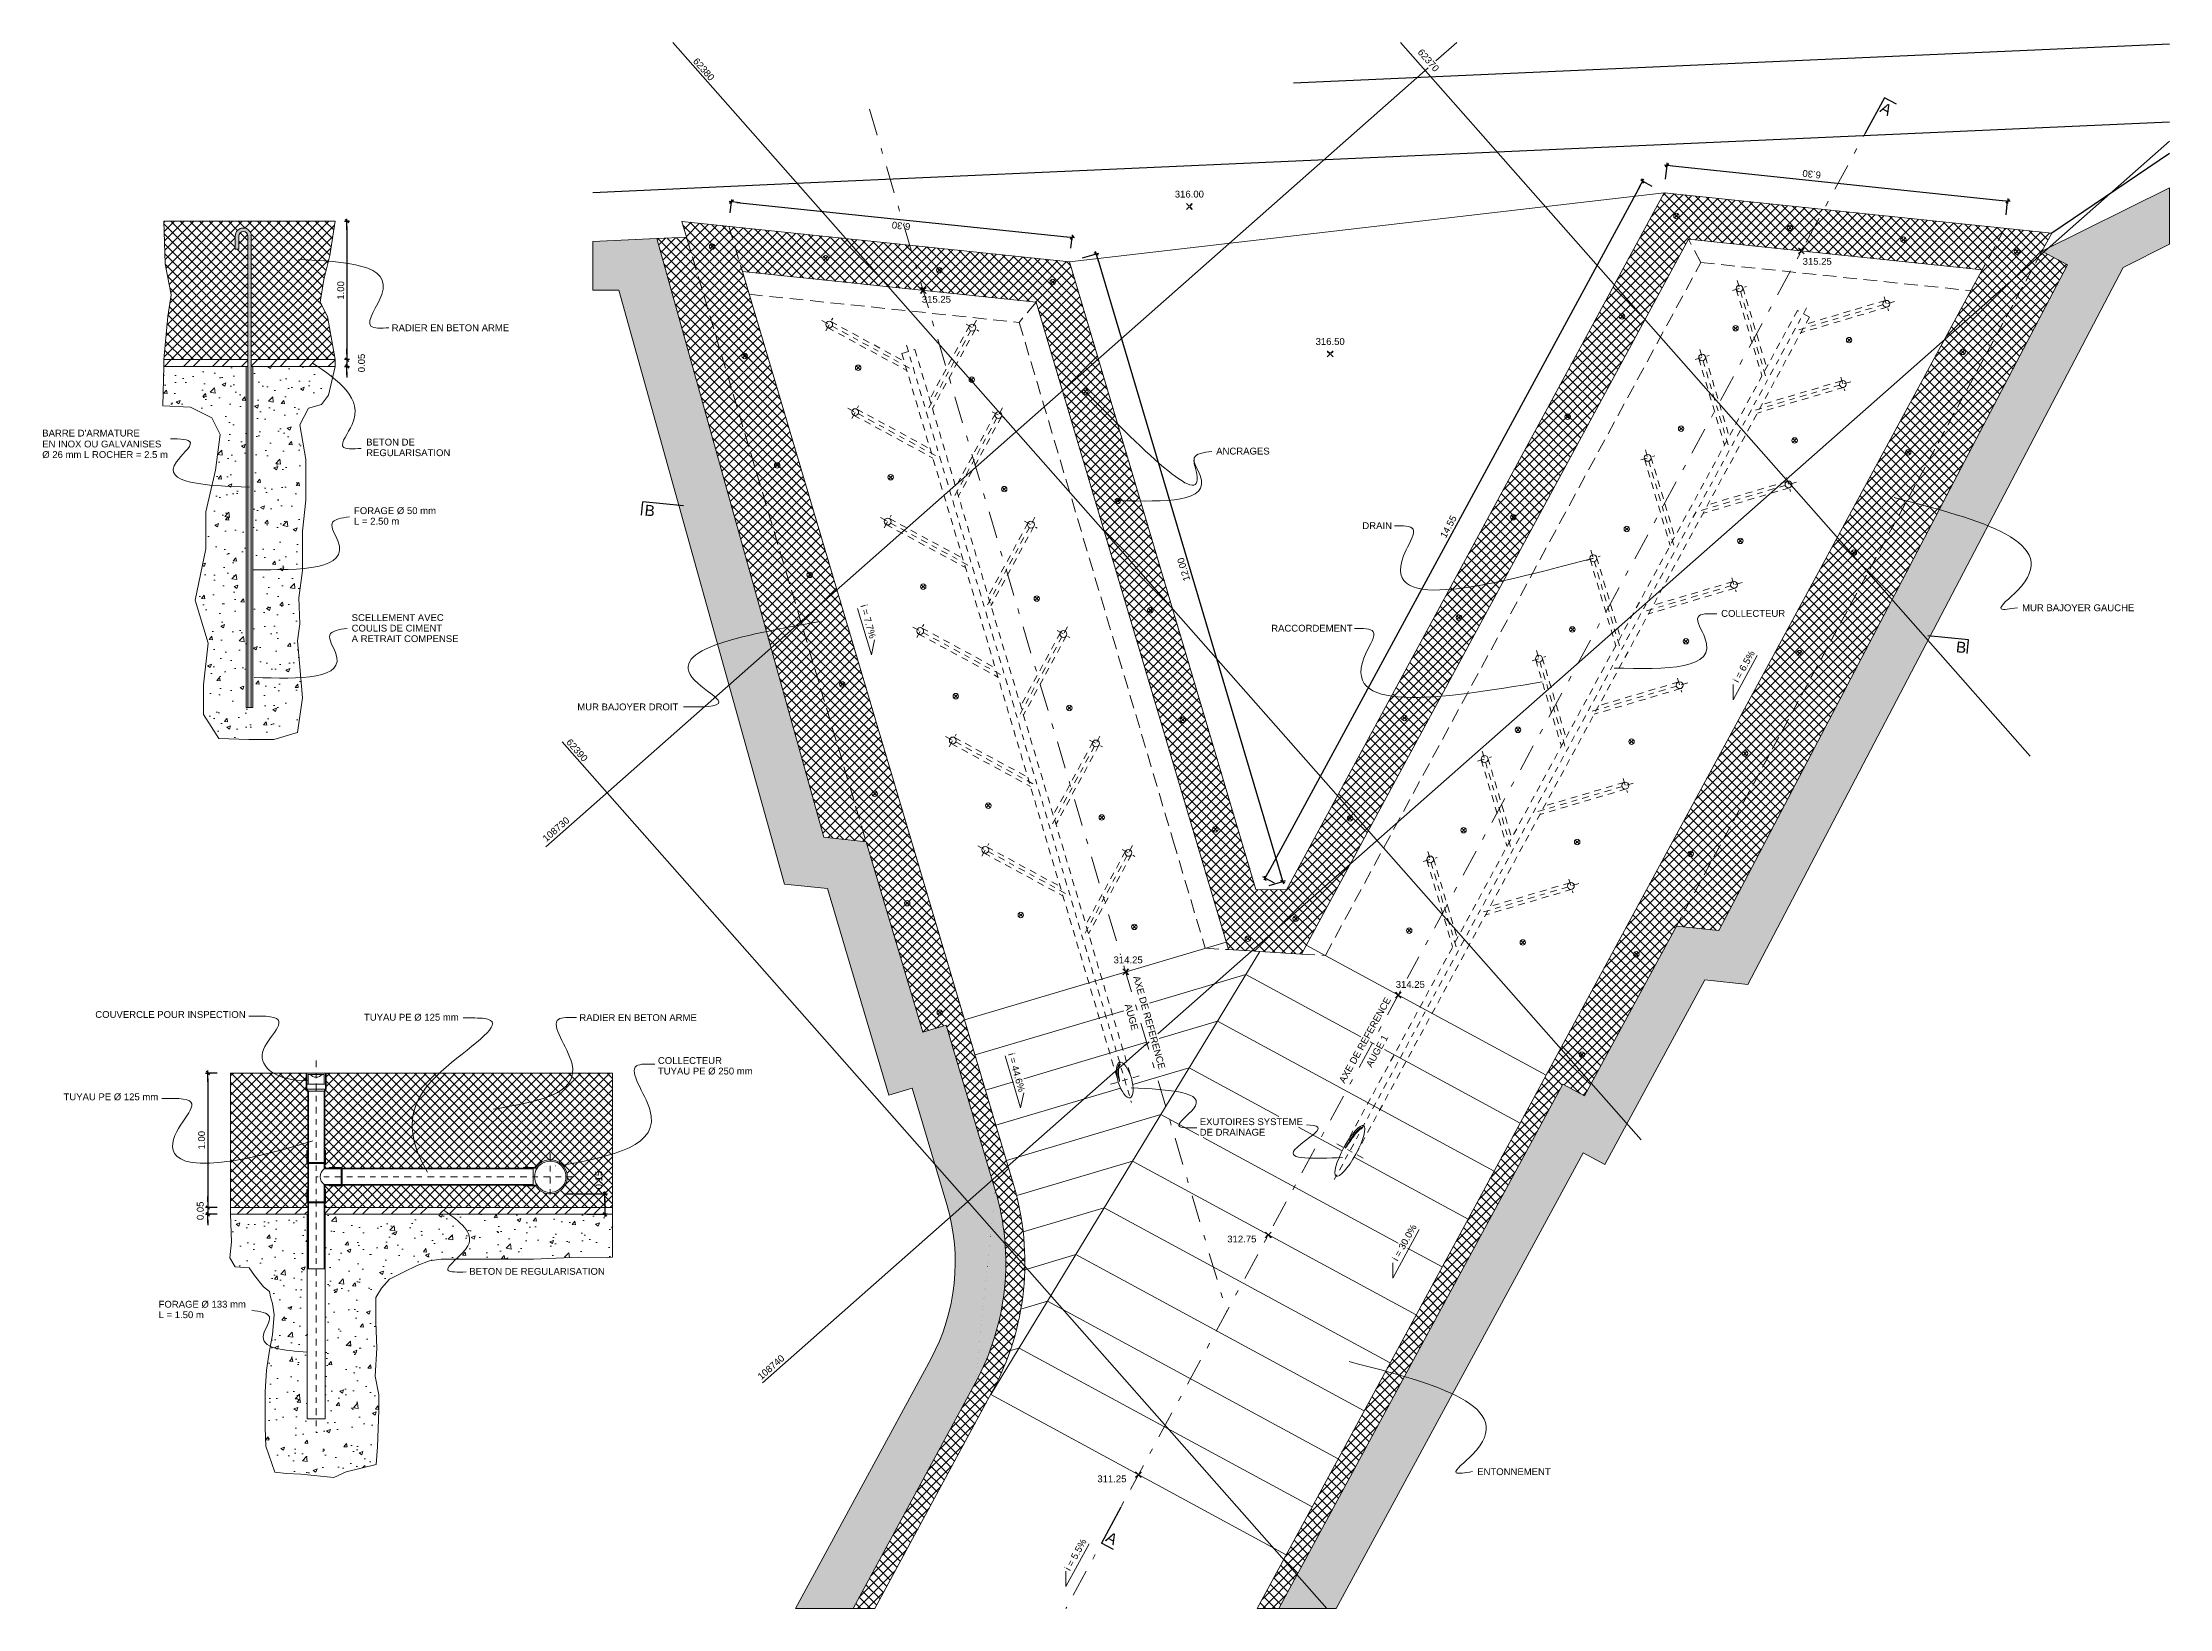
# Model space of a CAD drawing. Extents: x -88.6 to -49.6, y 115 to 143.7.
import ezdxf
from ezdxf.enums import TextEntityAlignment as Align

# ---------------------------------------------------------------- set-up
doc = ezdxf.new("R2010")
doc.units = 0
for name, pattern in [('TRATTEGGIATA', [0.75, 0.5, -0.25]), ('TRATTEGGIATA2', [0.375, 0.25, -0.125]), ('TRATTOPUNTO2', [0.5, 0.25, -0.125, 0, -0.125])]:
    doc.linetypes.add(name, pattern=pattern)
doc.layers.add('contorno', color=5, linetype='Continuous', plot=False)
for name, color, linetype in [('coordinate', 2, 'Continuous'), ('curve livello 1m', 2, 'Continuous'), ('LIN010CO', 2, 'Continuous'), ('LIN018CO', 6, 'Continuous'), ('LIN050CO', 3, 'Continuous'), ('LIN07CO', 4, 'Continuous'), ('progetto', 2, 'TRATTEGGIATA2'), ('TRATTEGGI', 2, 'Continuous')]:
    doc.layers.add(name, color=color, linetype=linetype)
for name, color, linetype, lineweight in [('LIN025CO', 7, 'Continuous', 25), ('LIN035CO', 1, 'Continuous', 35), ('TEXT035', 1, 'Continuous', 35), ('TEXT050', 3, 'Continuous', 50)]:
    doc.layers.add(name, color=color, linetype=linetype, lineweight=lineweight)
doc.styles.add('ARIAL', font='arial.ttf')
doc.linetypes.add('ROCK', pattern='A,0.25,-0.18,["<",Standard,S=0.18,R=90,X=0,Y=-0.09],0,["-",Standard,S=0.18,R=45,X=-0.111213,Y=-0.238491],0.25', length=0.68)
doc.dimstyles.new('20', dxfattribs={"dimscale": 0.5, "dimtxt": 0.25, "dimasz": 0.2, "dimexe": 0, "dimexo": 0.5, "dimgap": 0.1, "dimtad": 1, "dimlfac": 0.4, "dimzin": 1, "dimdsep": 46, "dimtxsty": 'ARIAL', "dimblk1": 'LINE', "dimblk2": 'LINE', "dimsah": 1, "dimcen": 2.5, "dimclrd": 256, "dimclre": 256, "dimclrt": 1, "dimadec": 0, "dimazin": 0, "dimtfac": 1, "dimtmove": 2, "dimatfit": 3, "dimldrblk": 'LINE', "dimfxl": 1, "dimtvp": 1, "dimtolj": 1, "dimtzin": 0, "dimarcsym": 0})
doc.dimstyles.new('50', dxfattribs={"dimscale": 0.5, "dimtxt": 0.25, "dimasz": 0.2, "dimexe": 0, "dimexo": 0.5, "dimgap": 0.1, "dimtad": 1, "dimzin": 4, "dimdsep": 46, "dimtxsty": 'ARIAL', "dimblk1": 'LINE', "dimblk2": 'LINE', "dimsah": 1, "dimcen": 2.5, "dimclrd": 256, "dimclre": 256, "dimclrt": 1, "dimadec": 0, "dimazin": 0, "dimtfac": 1, "dimtmove": 2, "dimatfit": 3, "dimldrblk": 'LINE', "dimfxl": 1, "dimtvp": 1, "dimtolj": 1, "dimtzin": 0, "dimarcsym": 0})
pattern_1 = [(45, (-7e-12, 0.39403), (-0.08838835, 0.08838835), []), (135, (-7e-12, 0.39403), (-0.08838835, -0.08838835), [])]

msp = doc.modelspace()

# ---------------------------------------------------------------- texts
at = {"layer": 'coordinate', "color": 1, "style": 'ARIAL'}
for s, p in [('62370', (-63.078, 143.117)), ('62380', (-76.362, 142.952)), ('62390', (-78.685, 130.472))]:
    msp.add_text(s, height=0.125, rotation=311.4308, dxfattribs=at).set_placement(p, align=Align.RIGHT)
for s, rotation, p in [('i = 7.7%', 285.5592, (-73.607, 133.345)), ('i = 6.5%', 60.9689, (-57.511, 131.922)), ('108730', 41.4308, (-79.362, 129.007)), ('AXE DE REFERENCE', 285.5592, (-68.606, 126.54)), ('AUGE', 285.5592, (-68.761, 126.027)), ('AXE DE REFERENCE', 60.9689, (-64.731, 124.579)), ('AUGE 1', 60.9689, (-64.236, 124.873)), ('i = 44.6%', 285.5592, (-70.901, 125.127)), ('i = 30.0%', 60.9689, (-63.757, 121.32)), ('108740', 41.4308, (-75.421, 119.147)), ('i = 5.5%', 60.9689, (-69.761, 115.643))]:
    msp.add_text(s, height=0.125, rotation=rotation, dxfattribs=at).set_placement(p)
at = {"layer": 'TEXT035', "style": 'ARIAL'}
for s, p in [('RADIER EN BETON ARME', (-82.197, 138.375)), ("BARRE D'ARMATURE", (-88.603, 136.445)), ('%%C 26 mm L ROCHER = 2.5 m', (-88.603, 136.052)), ('EN INOX OU GALVANISES', (-88.603, 136.245)), ('BETON DE ', (-82.665, 136.279)), ('REGULARISATION', (-82.665, 136.085)), ('ANCRAGES', (-67.083, 136.115)), ('FORAGE %%C 50 mm', (-82.888, 135.023)), ('L = 2.50 m', (-82.888, 134.83)), ('DRAIN', (-64.404, 134.749)), ('MUR BAJOYER GAUCHE', (-52.31, 133.243)), ('SCELLEMENT AVEC', (-82.931, 133.063)), ('COULIS DE CIMENT', (-82.931, 132.87)), ('RACCORDEMENT', (-66.075, 132.869)), ('COLLECTEUR', (-57.827, 133.14)), ('A RETRAIT COMPENSE', (-82.931, 132.677)), ('MUR BAJOYER DROIT', (-78.795, 131.427)), ('COUVERCLE POUR INSPECTION', (-87.63, 125.789)), ('TUYAU PE %%C 125 mm', (-82.705, 125.739)), ('RADIER EN BETON ARME', (-78.757, 125.732)), ('TUYAU PE %%C 250 mm', (-77.317, 124.752)), ('COLLECTEUR', (-77.317, 124.945)), ('TUYAU PE %%C 125 mm', (-88.213, 124.28)), ('EXUTOIRES SYSTEME', (-67.385, 123.824)), ('DE DRAINAGE', (-67.385, 123.631)), ('BETON DE REGULARISATION', (-80.774, 121.081)), ('FORAGE %%C 133 mm', (-86.47, 120.479)), ('L = 1.50 m', (-86.47, 120.286)), ('ENTONNEMENT', (-62.299, 117.409))]:
    msp.add_text(s, height=0.125, dxfattribs=at).set_placement(p)

# ---------------------------------------------------------------- blocks, each defined once
blk = doc.blocks.new('quote')
at = {"layer": 'LIN018CO'}
for p, q in [((0.001, 0.001), (-0.001, -0.001)), ((0.001, -0.001), (-0.001, 0.001))]:
    blk.add_line(p, q, dxfattribs=at)
at = {"layer": 'LIN035CO'}
for p, q in [((-0.013, 0.013), (-0.106, 0.106)), ((0.106, 0.106), (0.013, 0.013)), ((-0.013, -0.013), (-0.106, -0.106)), ((0.106, -0.106), (0.013, -0.013))]:
    blk.add_line(p, q, dxfattribs=at)
at = {"layer": 'TEXT035', "style": 'ARIAL'}
blk.add_attdef('VALORE', text='', height=0.25, dxfattribs=at).set_placement((0, 0.33), align=Align.CENTER)
blk = doc.blocks.new('SEZ4')
at = {"layer": 'LIN07CO'}
for p in [(0, 0), (0.5, -1.5)]:
    blk.add_line(p, (0, -1.5), dxfattribs=at)
at = {"layer": 'TEXT050', "style": 'ARIAL'}
blk.add_attdef('NOME_SEZIONE', text='', height=0.4, dxfattribs=at).set_placement((0.25, -1.162), align=Align.MIDDLE)
blk = doc.blocks.new('SEZ3')
at = {"layer": 'LIN07CO'}
for p, q in [((0, 1.5), (0, 0)), ((0.5, 1.5), (0, 1.5))]:
    blk.add_line(p, q, dxfattribs=at)
at = {"layer": 'TEXT050', "style": 'ARIAL'}
blk.add_attdef('NOME_SEZIONE', text='', height=0.4, dxfattribs=at).set_placement((0.25, 1.167), align=Align.MIDDLE)
blk = doc.blocks.new('SEZ5')
at = {"layer": 'LIN07CO'}
for p in [(-1.5, -0.5), (0, 0)]:
    blk.add_line(p, (-1.5, 0), dxfattribs=at)
at = {"layer": 'TEXT050', "style": 'ARIAL'}
blk.add_attdef('NOME_SEZIONE', text='', height=0.4, dxfattribs=at).set_placement((-1.217, -0.294), align=Align.MIDDLE)
blk = doc.blocks.new('SEZ7')
at = {"layer": 'LIN07CO'}
for p, q in [((1.5, 0), (0, 0)), ((1.5, -0.5), (1.5, 0))]:
    blk.add_line(p, q, dxfattribs=at)
at = {"layer": 'TEXT050', "style": 'ARIAL'}
blk.add_attdef('NOME_SEZIONE', text='', height=0.4, dxfattribs=at).set_placement((1.265, -0.294), align=Align.MIDDLE)
blk = doc.blocks.new('LINE')
for p, q in [((-1.6, 0), (0.45, 0)), ((0, 0.45), (0, -0.45))]:
    blk.add_line(p, q)
at = {"color": 3}
blk.add_line((-0.32, -0.32), (0.32, 0.32), dxfattribs=at)
blk = doc.blocks.new('*D11')
at = {"layer": 'Defpoints', "color": 0, "transparency": 16777216}
for p in [(-83.235, 140.391), (-83.235, 137.854), (-83.017, 137.854)]:
    blk.add_point(p, dxfattribs=at)
at = {"layer": 'LIN018CO', "lineweight": -2, "transparency": 16777216}
for p, q in [((-82.985, 140.391), (-83.017, 140.391)), ((-83.017, 140.291), (-83.017, 137.954)), ((-82.985, 137.854), (-83.017, 137.854))]:
    blk.add_line(p, q, dxfattribs=at)
at = {"layer": 'LIN018CO', "lineweight": -2, "transparency": 16777216, "xscale": 0.1, "yscale": 0.1, "zscale": 0.1}
for p, rotation in [((-83.017, 140.391), 90), ((-83.017, 137.854), 270)]:
    blk.add_blockref('LINE', p, dxfattribs=dict(at, rotation=rotation))
at = {"layer": 'LIN018CO', "color": 1, "lineweight": 0, "transparency": 16777216, "insert": (-83.13, 139.122), "char_height": 0.125, "attachment_point": 5, "rotation": 90, "style": 'ARIAL'}
blk.add_mtext('\\A1;1.00', dxfattribs=at)
blk = doc.blocks.new('*D12')
at = {"layer": 'Defpoints', "color": 0, "transparency": 16777216}
for p in [(-83.235, 137.854), (-83.235, 137.729), (-83.017, 137.729)]:
    blk.add_point(p, dxfattribs=at)
at = {"layer": 'LIN018CO', "lineweight": -2, "transparency": 16777216}
for p, q in [((-83.017, 137.954), (-83.017, 138.054)), ((-82.985, 137.854), (-83.017, 137.854)), ((-83.017, 137.854), (-83.017, 137.729)), ((-82.985, 137.729), (-83.017, 137.729)), ((-83.017, 137.629), (-83.017, 137.529))]:
    blk.add_line(p, q, dxfattribs=at)
at = {"layer": 'LIN018CO', "lineweight": -2, "transparency": 16777216, "xscale": 0.1, "yscale": 0.1, "zscale": 0.1}
for p, rotation in [((-83.017, 137.854), 270), ((-83.017, 137.729), 90)]:
    blk.add_blockref('LINE', p, dxfattribs=dict(at, rotation=rotation))
at = {"layer": 'LIN018CO', "color": 1, "lineweight": 0, "transparency": 16777216, "insert": (-82.75, 137.792), "char_height": 0.125, "attachment_point": 5, "rotation": 90, "style": 'ARIAL'}
blk.add_mtext('\\A1;0.05', dxfattribs=at)
blk = doc.blocks.new('*D13')
at = {"layer": 'Defpoints', "color": 0, "transparency": 16777216}
for p in [(-58.872, 140.911), (-66.186, 128.352), (-65.792, 128.139)]:
    blk.add_point(p, dxfattribs=at)
at = {"layer": 'LIN018CO', "lineweight": -2, "transparency": 16777216}
for p, q in [((-59.313, 141.037), (-66.139, 128.44)), ((-59.092, 141.03), (-59.266, 141.125)), ((-66.012, 128.258), (-66.186, 128.352))]:
    blk.add_line(p, q, dxfattribs=at)
at = {"layer": 'LIN018CO', "lineweight": -2, "transparency": 16777216, "xscale": 0.1, "yscale": 0.1, "zscale": 0.1}
for p, rotation in [((-59.266, 141.125), 61.54891853133266), ((-66.186, 128.352), 241.5489185313327)]:
    blk.add_blockref('LINE', p, dxfattribs=dict(at, rotation=rotation))
at = {"layer": 'LIN018CO', "color": 1, "lineweight": 0, "transparency": 16777216, "insert": (-62.826, 134.793), "char_height": 0.125, "attachment_point": 5, "rotation": 61.5489, "style": 'ARIAL'}
blk.add_mtext('\\A1;14.55', dxfattribs=at)
blk = doc.blocks.new('*D14')
at = {"layer": 'Defpoints', "color": 0, "transparency": 16777216}
for p in [(-69.772, 139.646), (-65.862, 128.29), (-66.354, 128.144)]:
    blk.add_point(p, dxfattribs=at)
at = {"layer": 'LIN018CO', "lineweight": -2, "transparency": 16777216}
for p, q in [((-69.532, 139.717), (-69.28, 139.792)), ((-69.252, 139.696), (-65.891, 128.386)), ((-66.114, 128.215), (-65.862, 128.29))]:
    blk.add_line(p, q, dxfattribs=at)
at = {"layer": 'LIN018CO', "lineweight": -2, "transparency": 16777216, "xscale": 0.1, "yscale": 0.1, "zscale": 0.1}
for p, rotation in [((-69.28, 139.792), 106.5489185315003), ((-65.862, 128.29), 286.5489185315003)]:
    blk.add_blockref('LINE', p, dxfattribs=dict(at, rotation=rotation))
at = {"layer": 'LIN018CO', "color": 1, "lineweight": 0, "transparency": 16777216, "insert": (-67.68, 134.009), "char_height": 0.125, "attachment_point": 5, "rotation": 106.5489, "style": 'ARIAL'}
blk.add_mtext('\\A1;12.00', dxfattribs=at)
blk = doc.blocks.new('*D15')
at = {"layer": 'Defpoints', "color": 0, "transparency": 16777216}
for p in [(-76.016, 140.297), (-69.725, 140.094), (-69.772, 139.646)]:
    blk.add_point(p, dxfattribs=at)
at = {"layer": 'LIN018CO', "lineweight": -2, "transparency": 16777216}
for p, q in [((-75.99, 140.546), (-75.969, 140.745)), ((-75.87, 140.735), (-69.824, 140.104)), ((-69.746, 139.895), (-69.725, 140.094))]:
    blk.add_line(p, q, dxfattribs=at)
at = {"layer": 'LIN018CO', "lineweight": -2, "transparency": 16777216, "xscale": 0.1, "yscale": 0.1, "zscale": 0.1}
for p, rotation in [((-75.969, 140.745), 174.0489185325562), ((-69.725, 140.094), 354.0489185325562)]:
    blk.add_blockref('LINE', p, dxfattribs=dict(at, rotation=rotation))
at = {"layer": 'LIN018CO', "color": 1, "lineweight": 0, "transparency": 16777216, "insert": (-72.859, 140.306), "char_height": 0.125, "attachment_point": 5, "rotation": 174.0489, "style": 'ARIAL'}
blk.add_mtext('\\A1;6.30', dxfattribs=at)
blk = doc.blocks.new('*D16')
at = {"layer": 'Defpoints', "color": 0, "transparency": 16777216}
for p in [(-58.872, 140.911), (-52.575, 140.762), (-52.628, 140.26)]:
    blk.add_point(p, dxfattribs=at)
at = {"layer": 'LIN018CO', "lineweight": -2, "transparency": 16777216}
for p, q in [((-58.846, 141.16), (-58.819, 141.413)), ((-58.72, 141.403), (-52.675, 140.773)), ((-52.602, 140.509), (-52.575, 140.762))]:
    blk.add_line(p, q, dxfattribs=at)
at = {"layer": 'LIN018CO', "lineweight": -2, "transparency": 16777216, "xscale": 0.1, "yscale": 0.1, "zscale": 0.1}
for p, rotation in [((-58.819, 141.413), 174.0489185320704), ((-52.575, 140.762), 354.0489185320704)]:
    blk.add_blockref('LINE', p, dxfattribs=dict(at, rotation=rotation))
at = {"layer": 'LIN018CO', "color": 1, "lineweight": 0, "transparency": 16777216, "insert": (-56.167, 141.253), "char_height": 0.125, "attachment_point": 5, "rotation": 174.0489, "style": 'ARIAL'}
blk.add_mtext('\\A1;6.30', dxfattribs=at)
blk = doc.blocks.new('*D17')
at = {"layer": 'Defpoints', "color": 0, "transparency": 16777216}
for p in [(-85.149, 124.779), (-85.567, 122.315), (-85.149, 122.315)]:
    blk.add_point(p, dxfattribs=at)
at = {"layer": 'LIN018CO', "lineweight": -2, "transparency": 16777216}
for p, q in [((-85.399, 124.779), (-85.567, 124.779)), ((-85.567, 124.679), (-85.567, 122.415)), ((-85.399, 122.315), (-85.567, 122.315))]:
    blk.add_line(p, q, dxfattribs=at)
at = {"layer": 'LIN018CO', "lineweight": -2, "transparency": 16777216, "xscale": 0.1, "yscale": 0.1, "zscale": 0.1}
for p, rotation in [((-85.567, 124.779), 90), ((-85.567, 122.315), 270)]:
    blk.add_blockref('LINE', p, dxfattribs=dict(at, rotation=rotation))
at = {"layer": 'LIN018CO', "color": 1, "lineweight": 0, "transparency": 16777216, "insert": (-85.681, 123.547), "char_height": 0.125, "attachment_point": 5, "rotation": 90, "style": 'ARIAL'}
blk.add_mtext('\\A1;1.00', dxfattribs=at)
blk = doc.blocks.new('*D18')
at = {"layer": 'Defpoints', "color": 0, "transparency": 16777216}
for p in [(-85.567, 122.19), (-85.149, 122.315), (-85.149, 122.19)]:
    blk.add_point(p, dxfattribs=at)
at = {"layer": 'LIN018CO', "lineweight": -2, "transparency": 16777216}
for p, q in [((-85.567, 122.415), (-85.567, 122.515)), ((-85.399, 122.315), (-85.567, 122.315)), ((-85.567, 122.315), (-85.567, 122.19)), ((-85.399, 122.19), (-85.567, 122.19)), ((-85.567, 122.09), (-85.567, 121.99))]:
    blk.add_line(p, q, dxfattribs=at)
at = {"layer": 'LIN018CO', "lineweight": -2, "transparency": 16777216, "xscale": 0.1, "yscale": 0.1, "zscale": 0.1}
for p, rotation in [((-85.567, 122.315), 270), ((-85.567, 122.19), 90)]:
    blk.add_blockref('LINE', p, dxfattribs=dict(at, rotation=rotation))
at = {"layer": 'LIN018CO', "color": 1, "lineweight": 0, "transparency": 16777216, "insert": (-85.706, 122.253), "char_height": 0.125, "attachment_point": 5, "rotation": 90, "style": 'ARIAL'}
blk.add_mtext('\\A1;0.05', dxfattribs=at)
blk = doc.blocks.new('*D19')
at = {"layer": 'Defpoints', "color": 0, "transparency": 16777216}
for p in [(-79.291, 122.565), (-78.867, 122.19), (-78.287, 122.19)]:
    blk.add_point(p, dxfattribs=at)
at = {"layer": 'LIN018CO', "lineweight": -2, "transparency": 16777216}
for p, q in [((-79.041, 122.565), (-78.287, 122.565)), ((-78.287, 122.465), (-78.287, 122.29)), ((-78.617, 122.19), (-78.287, 122.19))]:
    blk.add_line(p, q, dxfattribs=at)
at = {"layer": 'LIN018CO', "lineweight": -2, "transparency": 16777216, "xscale": 0.1, "yscale": 0.1, "zscale": 0.1}
for p, rotation in [((-78.287, 122.565), 90), ((-78.287, 122.19), 270)]:
    blk.add_blockref('LINE', p, dxfattribs=dict(at, rotation=rotation))
at = {"layer": 'LIN018CO', "color": 1, "lineweight": 0, "transparency": 16777216, "insert": (-78.4, 122.817), "char_height": 0.125, "attachment_point": 5, "rotation": 90, "style": 'ARIAL'}
blk.add_mtext('\\A1;0.15', dxfattribs=at)

# ---------------------------------------------------------------- dimensions: what is measured, and where the dimension line sits
at = {"layer": 'LIN018CO', "color": 5, "lineweight": 0}
for p1, p2, distance, text, picture, middle in [((-58.872, 140.911), (-65.792, 128.139), -0.448, '14.55', '*D13', (-62.826, 134.793)), ((-76.016, 140.297), (-69.772, 139.646), 0.45, '6.30', '*D15', (-72.859, 140.306))]:
    dim = msp.add_aligned_dim(p1=p1, p2=p2, distance=distance, text=text, dimstyle='50', dxfattribs=at)
    dim.commit()
    dim.dimension.update_dxf_attribs({"geometry": picture, "text_midpoint": middle})
dim = msp.add_linear_dim(base=(-52.575, 140.762), p1=(-58.872, 140.911), p2=(-52.628, 140.26), angle=354.0489, text='6.30', dimstyle='50', dxfattribs=at)
dim.commit()
dim.dimension.update_dxf_attribs({"geometry": '*D16', "text_midpoint": (-56.167, 141.253), "dimtype": 161})
at = {"layer": 'LIN018CO', "lineweight": 0}
for base, p1, p2, text, picture, middle in [((-83.017, 137.854), (-83.235, 140.391), (-83.235, 137.854), '1.00', '*D11', (-83.13, 139.122)), ((-83.017, 137.729), (-83.235, 137.854), (-83.235, 137.729), '0.05', '*D12', (-82.75, 137.792))]:
    dim = msp.add_linear_dim(base=base, p1=p1, p2=p2, angle=90, text=text, dimstyle='20', dxfattribs=at)
    dim.commit()
    dim.dimension.update_dxf_attribs({"geometry": picture, "text_midpoint": middle})
at = {"layer": 'LIN018CO', "color": 5, "lineweight": 0}
dim = msp.add_aligned_dim(p1=(-69.772, 139.646), p2=(-66.354, 128.144), distance=0.513, dimstyle='50', dxfattribs=at)
dim.commit()
dim.dimension.update_dxf_attribs({"geometry": '*D14', "text_midpoint": (-67.68, 134.009)})
dim = msp.add_linear_dim(base=(-85.567, 122.315), p1=(-85.149, 124.779), p2=(-85.149, 122.315), angle=90, text='1.00', dimstyle='20', dxfattribs=at)
dim.commit()
dim.dimension.update_dxf_attribs({"geometry": '*D17', "text_midpoint": (-85.681, 123.547)})
at = {"layer": 'LIN018CO', "lineweight": 0}
dim = msp.add_linear_dim(base=(-78.287, 122.19), p1=(-79.291, 122.565), p2=(-78.867, 122.19), angle=90, dimstyle='20', dxfattribs=at)
dim.commit()
dim.dimension.update_dxf_attribs({"geometry": '*D19', "text_midpoint": (-78.4, 122.817), "dimtype": 160})
at = {"layer": 'LIN018CO', "color": 5, "lineweight": 0}
dim = msp.add_linear_dim(base=(-85.567, 122.19), p1=(-85.149, 122.315), p2=(-85.149, 122.19), angle=90, dimstyle='20', dxfattribs=at)
dim.commit()
dim.dimension.update_dxf_attribs({"geometry": '*D18', "text_midpoint": (-85.706, 122.253)})

# ---------------------------------------------------------------- hatches: boundary and pattern name
at = {"layer": 'LIN018CO', "lineweight": 0}
msp.add_hatch(color=256, dxfattribs=at).paths.add_polyline_path([(-84.77, 140.118, 1), (-85.065, 140.118), (-85.065, 139.878), (-85, 139.878), (-85, 140.118, -1), (-84.835, 140.118), (-84.835, 131.479), (-84.77, 131.479)])
at = {"layer": 'TRATTEGGI', "lineweight": 0}
h = msp.add_hatch(dxfattribs=at)
h.set_pattern_fill('AR-CONC', color=256, scale=0.1, angle=-138.5692, style=0)
h.set_pattern_definition([(50, (0, 0), (0.7172602, -0.0627521), [0.075, -0.825]), (355, (0, 0), (-0.1387513, 0.752192), [0.06, -0.66]), (100.4514, (0.0598, -0.0052), (0.5785094, 0.6894395), [0.0637402, -0.701142]), (46.1842, (0, 0.2), (1.067241, -0.165519), [0.1125, -1.2375]), (96.6356, (0.0889, 0.1862), (0.934663, 0.974118), [0.09561, -1.051713]), (351.1842, (0, 0.2), (0.934662, 0.9741186), [0.09, -0.99]), (21, (0.1, 0.15), (0.596907, -0.4026189), [0.075, -0.825]), (326, (0.1, 0.15), (0.2433153, 0.72515), [0.06, -0.66]), (71.4514, (0.14974, 0.11645), (0.8402226, 0.3225305), [0.0637402, -0.701142]), (37.5, (0, 0), (0.01215986, 0.33289385), [0, -0.652, 0, -0.67, 0, -0.6625]), (7.5, (0, 0), (0.2630695, 0.3944117), [0, -0.382, 0, -0.637, 0, -0.2525]), (327.5, (-0.223, 0), (0.53382244, -0.02255487), [0, -0.25, 0, -0.78, 0, -1.035]), (317.5, (-0.323, -1e-11), (0.5831862, 0.100105), [0, -0.325, 0, -0.518, 0, -0.735])])
h.paths.add_polyline_path([(-49.609, 139.968), (-50.458, 139.545), (-57.337, 126.401), (-58.128, 126.484), (-59.96, 123.103), (-60.356, 123.317), (-64.881, 114.965), (-65.936, 114.965), (-60.729, 124.574), (-60.333, 124.36), (-58.648, 127.47), (-57.867, 127.389), (-51.478, 139.594), (-51.946, 139.839), (-49.609, 141.004)])
edge = h.paths.add_edge_path()
edge.add_line((-77.338, 140.072), (-74.276, 129.099))
edge.add_line((-74.276, 129.099), (-73.499, 129.019))
edge.add_line((-73.499, 129.019), (-72.462, 125.528))
edge.add_line((-72.462, 125.528), (-72.03, 125.656))
edge.add_line((-72.03, 125.656), (-71.132, 122.633))
edge.add_arc((-75.59, 121.309), 4.65, -28.4511, 16.5489, ccw=False)
edge.add_line((-71.501, 119.094), (-73.738, 114.965))
edge.add_line((-73.738, 114.965), (-74.793, 114.965))
edge.add_line((-74.793, 114.965), (-72.316, 119.535))
edge.add_arc((-75.59, 121.309), 3.723, -28.4511, 16.5489)
edge.add_line((-72.021, 122.369), (-72.655, 124.503))
edge.add_line((-72.655, 124.503), (-73.086, 124.375))
edge.add_line((-73.086, 124.375), (-74.211, 128.16))
edge.add_line((-74.211, 128.16), (-74.999, 128.243))
edge.add_line((-74.999, 128.243), (-78.036, 139.126))
edge.add_line((-78.036, 139.126), (-78.511, 139.124))
edge.add_line((-78.511, 139.124), (-78.511, 140.02))
edge.add_line((-78.511, 140.02), (-77.737, 140.055))
edge.add_line((-77.737, 140.055), (-77.338, 140.072))
h = msp.add_hatch(dxfattribs=at)
h.set_pattern_fill('ANSI37', color=256, angle=-138.5692, style=0)
h.set_pattern_definition([(45, (0, 0), (-0.08838835, 0.08838835), []), (135, (0, 0), (-0.08838835, -0.08838835), [])])
edge = h.paths.add_edge_path()
edge.add_line((-51.946, 139.839), (-51.766, 140.17))
edge.add_line((-51.766, 140.17), (-58.872, 140.911))
edge.add_line((-58.872, 140.911), (-65.792, 128.139))
edge.add_line((-65.792, 128.139), (-66.354, 128.144))
edge.add_line((-66.354, 128.144), (-69.772, 139.646))
edge.add_line((-69.772, 139.646), (-76.877, 140.387))
edge.add_line((-76.877, 140.387), (-76.791, 140.096))
edge.add_line((-76.791, 140.096), (-77.338, 140.072))
edge.add_line((-77.338, 140.072), (-74.276, 129.099))
edge.add_line((-74.276, 129.099), (-73.499, 129.019))
edge.add_line((-73.499, 129.019), (-72.462, 125.528))
edge.add_line((-72.462, 125.528), (-72.03, 125.656))
edge.add_line((-72.03, 125.656), (-71.132, 122.633))
edge.add_arc((-75.59, 121.309), 4.65, -28.4511, 16.5489, ccw=False)
edge.add_line((-71.501, 119.094), (-73.738, 114.965))
edge.add_line((-73.738, 114.965), (-73.34, 114.965))
edge.add_line((-73.34, 114.965), (-71.193, 118.927))
edge.add_arc((-75.59, 121.309), 5, -28.4511, 16.5489)
edge.add_line((-70.797, 122.733), (-71.695, 125.756))
edge.add_line((-71.695, 125.756), (-75.769, 139.467))
edge.add_line((-75.769, 139.467), (-70.386, 138.906))
edge.add_line((-70.386, 138.906), (-66.86, 127.04))
edge.add_line((-66.86, 127.04), (-65.522, 126.959))
edge.add_line((-65.522, 126.959), (-58.423, 140.06))
edge.add_line((-58.423, 140.06), (-53.04, 139.499))
edge.add_line((-53.04, 139.499), (-61.037, 124.741))
edge.add_line((-61.037, 124.741), (-66.334, 114.965))
edge.add_line((-66.334, 114.965), (-65.936, 114.965))
edge.add_line((-65.936, 114.965), (-60.729, 124.574))
edge.add_line((-60.729, 124.574), (-60.333, 124.36))
edge.add_line((-60.333, 124.36), (-58.648, 127.47))
edge.add_line((-58.648, 127.47), (-57.867, 127.389))
edge.add_line((-57.867, 127.389), (-51.478, 139.594))
edge.add_line((-51.478, 139.594), (-51.946, 139.839))
h = msp.add_hatch(dxfattribs=at)
h.set_pattern_fill('ANSI37', color=256, angle=-138.5692, style=0)
h.set_pattern_definition([(45, (-143.40012, -5.04382), (-0.08838835, 0.08838835), []), (135, (-143.40012, -5.04382), (-0.08838835, -0.08838835), [])])
h.paths.add_polyline_path([(-83.331, 139.76), (-83.235, 140.391), (-86.371, 140.391), (-86.347, 139.607), (-86.238, 139.039), (-86.303, 138.645), (-86.371, 137.854), (-84.835, 137.854), (-84.835, 140.118, 0.999827), (-85, 140.118), (-85, 139.878), (-85.065, 139.878), (-85.065, 140.118, -0.999849), (-84.77, 140.118), (-84.77, 137.854), (-83.235, 137.854), (-83.375, 138.645), (-83.506, 138.908), (-83.441, 139.323)])
h = msp.add_hatch(dxfattribs=at)
h.set_pattern_fill('AR-CONC', color=256, scale=0.1, angle=-138.5692, style=0)
h.set_pattern_definition([(50, (-143.4001, -5.0438), (0.7172602, -0.0627521), [0.075, -0.825]), (355, (-143.4001, -5.0438), (-0.1387513, 0.752192), [0.06, -0.66]), (100.4514, (-143.34035, -5.04905), (0.5785094, 0.6894395), [0.0637402, -0.701142]), (46.1842, (-143.4001, -4.8438), (1.067241, -0.165519), [0.1125, -1.2375]), (96.6356, (-143.3112, -4.8576), (0.934663, 0.974118), [0.09561, -1.051713]), (351.1842, (-143.4001, -4.8438), (0.934662, 0.9741186), [0.09, -0.99]), (21, (-143.3001, -4.8938), (0.596907, -0.402619), [0.075, -0.825]), (326, (-143.3001, -4.8938), (0.2433153, 0.72515), [0.06, -0.66]), (71.4514, (-143.2504, -4.9274), (0.8402226, 0.3225305), [0.0637402, -0.701142]), (37.5, (-143.40012, -5.04382), (0.01215986, 0.33289385), [0, -0.652, 0, -0.67, 0, -0.6625]), (7.5, (-143.40012, -5.04382), (0.2630695, 0.3944117), [0, -0.382, 0, -0.637, 0, -0.2525]), (327.5, (-143.62312, -5.04382), (0.53382244, -0.02255487), [0, -0.25, 0, -0.78, 0, -1.035]), (317.5, (-143.7231, -5.0438), (0.5831862, 0.100105), [0, -0.325, 0, -0.518, 0, -0.735])])
edge = h.paths.add_edge_path()
edge.add_spline(control_points=[(-83.698, 136.971), (-83.66, 137.104), (-83.503, 137.438), (-83.65, 137.638), (-83.736, 137.729)], knot_values=[0.437828, 0.437828, 0.437828, 0.437828, 0.814417, 1.170681, 1.170681, 1.170681, 1.170681], degree=3, periodic=0)
edge.add_line((-83.736, 137.729), (-84.74, 137.729))
edge.add_line((-84.74, 137.729), (-84.74, 135.078))
edge.add_spline(control_points=[(-84.74, 135.078), (-84.371, 135.039), (-84.003, 134.999), (-83.795, 135.048)], knot_values=[0.797493, 0.797493, 0.797493, 0.797493, 1.453498, 1.453498, 1.453498, 1.453498], degree=3, periodic=0)
edge.add_line((-83.795, 135.048), (-83.768, 135.281))
edge.add_line((-83.768, 135.281), (-83.768, 136.024))
edge.add_line((-83.768, 136.024), (-83.878, 136.657))
edge.add_line((-83.878, 136.657), (-83.725, 136.963))
edge.add_line((-83.725, 136.963), (-83.698, 136.971))
edge = h.paths.add_edge_path()
edge.add_line((-83.235, 137.729), (-83.736, 137.729))
edge.add_spline(control_points=[(-83.736, 137.729), (-83.65, 137.638), (-83.503, 137.438), (-83.66, 137.104), (-83.698, 136.971)], knot_values=[0.437828, 0.437828, 0.437828, 0.437828, 0.794092, 1.170681, 1.170681, 1.170681, 1.170681], degree=3, periodic=0)
edge.add_line((-83.698, 136.971), (-83.484, 137.029))
edge.add_line((-83.484, 137.029), (-83.353, 137.204))
edge.add_line((-83.353, 137.204), (-83.235, 137.729))
edge = h.paths.add_edge_path()
edge.add_spline(control_points=[(-83.795, 135.048), (-84.003, 134.999), (-84.371, 135.039), (-84.74, 135.078)], knot_values=[0.797493, 0.797493, 0.797493, 0.797493, 1.453498, 1.453498, 1.453498, 1.453498], degree=3, periodic=0)
edge.add_line((-84.74, 135.078), (-84.74, 131.479))
edge.add_line((-84.74, 131.479), (-84.865, 131.479))
edge.add_line((-84.865, 131.479), (-84.865, 136.133))
edge.add_spline(control_points=[(-84.865, 136.133), (-85.065, 136.085), (-85.259, 136.041), (-85.402, 136.029)], knot_values=[0.766932, 0.766932, 0.766932, 0.766932, 1.122694, 1.122694, 1.122694, 1.122694], degree=3, periodic=0)
edge.add_line((-85.402, 136.029), (-85.429, 135.827))
edge.add_line((-85.429, 135.827), (-85.604, 135.063))
edge.add_line((-85.604, 135.063), (-85.604, 134.385))
edge.add_line((-85.604, 134.385), (-85.801, 133.446))
edge.add_line((-85.801, 133.446), (-85.56, 132.66))
edge.add_line((-85.56, 132.66), (-85.648, 131.895))
edge.add_line((-85.648, 131.895), (-85.648, 131.349))
edge.add_line((-85.648, 131.349), (-85.364, 130.912))
edge.add_line((-85.364, 130.912), (-84.817, 130.89))
edge.add_line((-84.817, 130.89), (-84.358, 130.89))
edge.add_line((-84.358, 130.89), (-83.921, 131.021))
edge.add_line((-83.921, 131.021), (-83.834, 131.655))
edge.add_line((-83.834, 131.655), (-83.878, 132.223))
edge.add_line((-83.878, 132.223), (-83.921, 132.703))
edge.add_line((-83.921, 132.703), (-83.878, 133.009))
edge.add_line((-83.878, 133.009), (-83.9, 133.49))
edge.add_line((-83.9, 133.49), (-83.834, 133.992))
edge.add_line((-83.834, 133.992), (-83.834, 134.713))
edge.add_line((-83.834, 134.713), (-83.795, 135.048))
edge = h.paths.add_edge_path()
edge.add_line((-84.865, 137.729), (-86.371, 137.729))
edge.add_line((-86.371, 137.729), (-86.391, 137.007))
edge.add_line((-86.391, 137.007), (-85.888, 136.985))
edge.add_line((-85.888, 136.985), (-85.495, 136.789))
edge.add_line((-85.495, 136.789), (-85.342, 136.483))
edge.add_line((-85.342, 136.483), (-85.402, 136.029))
edge.add_spline(control_points=[(-85.402, 136.029), (-85.259, 136.041), (-85.065, 136.085), (-84.865, 136.133)], knot_values=[0.766932, 0.766932, 0.766932, 0.766932, 1.122694, 1.122694, 1.122694, 1.122694], degree=3, periodic=0)
edge.add_line((-84.865, 136.133), (-84.865, 137.729))
h = msp.add_hatch(dxfattribs=at)
h.set_pattern_fill('ANSI32', color=256, angle=-138.5692, style=0)
h.set_pattern_definition([(45, (-143.40012, -5.04382), (-0.265165, 0.265165), []), (45, (-143.22334, -5.04382), (-0.265165, 0.265165), [])])
h.paths.add_polyline_path([(-83.235, 137.854), (-84.77, 137.854), (-84.77, 137.729), (-84.74, 137.729), (-83.235, 137.729)])
h.paths.add_polyline_path([(-86.371, 137.729), (-84.865, 137.729), (-84.835, 137.729), (-84.835, 137.854), (-86.371, 137.854)])
h = msp.add_hatch(dxfattribs=at)
h.set_pattern_fill('ANSI37', color=256, angle=-138.5692, style=0)
h.set_pattern_definition(pattern_1)
edge = h.paths.add_edge_path()
edge.add_line((-83.737, 124.441), (-83.764, 124.483))
edge.add_line((-83.764, 124.483), (-83.764, 124.779))
edge.add_line((-83.764, 124.779), (-85.149, 124.779))
edge.add_line((-85.149, 124.779), (-85.149, 124.266))
edge.add_spline(control_points=[(-85.149, 124.266), (-84.834, 124.186), (-84.38, 124.13), (-83.737, 124.116)], knot_values=[3.003517, 3.003517, 3.003517, 3.003517, 3.525171, 3.525171, 3.525171, 3.525171], degree=3, periodic=0)
edge.add_line((-83.737, 124.116), (-83.737, 124.441))
edge = h.paths.add_edge_path()
edge.add_spline(control_points=[(-83.737, 124.116), (-84.38, 124.13), (-84.834, 124.186), (-85.149, 124.266)], knot_values=[3.003517, 3.003517, 3.003517, 3.003517, 3.525171, 3.525171, 3.525171, 3.525171], degree=3, periodic=0)
edge.add_line((-85.149, 124.266), (-85.149, 122.742))
edge.add_spline(control_points=[(-85.149, 122.742), (-84.784, 122.734), (-84.322, 122.75), (-83.737, 122.799)], knot_values=[3.168007, 3.168007, 3.168007, 3.168007, 3.523984, 3.523984, 3.523984, 3.523984], degree=3, periodic=0)
edge.add_line((-83.737, 122.799), (-83.737, 123.115))
edge.add_line((-83.737, 123.115), (-83.75, 123.134))
edge.add_line((-83.75, 123.134), (-83.75, 123.359))
edge.add_line((-83.75, 123.359), (-83.737, 123.359))
edge.add_line((-83.737, 123.359), (-83.737, 124.116))
edge = h.paths.add_edge_path()
edge.add_spline(control_points=[(-83.737, 122.799), (-84.322, 122.75), (-84.784, 122.734), (-85.149, 122.742)], knot_values=[3.168007, 3.168007, 3.168007, 3.168007, 3.523984, 3.523984, 3.523984, 3.523984], degree=3, periodic=0)
edge.add_line((-85.149, 122.742), (-85.149, 122.315))
edge.add_line((-85.149, 122.315), (-83.737, 122.315))
edge.add_line((-83.737, 122.315), (-83.737, 122.396))
edge.add_line((-83.737, 122.396), (-83.75, 122.416))
edge.add_line((-83.75, 122.416), (-83.75, 122.641))
edge.add_line((-83.75, 122.641), (-83.737, 122.641))
edge.add_line((-83.737, 122.641), (-83.737, 122.799))
h = msp.add_hatch(dxfattribs=at)
h.set_pattern_fill('ANSI37', color=256, angle=-138.5692, style=0)
h.set_pattern_definition(pattern_1)
edge = h.paths.add_edge_path()
edge.add_line((-78.148, 123.295), (-78.148, 124.779))
edge.add_line((-78.148, 124.779), (-81.897, 124.779))
edge.add_spline(control_points=[(-81.897, 124.779), (-82.02, 124.267), (-81.87, 123.578), (-81.008, 123.034)], knot_values=[2.046805, 2.046805, 2.046805, 2.046805, 3.482729, 3.482729, 3.482729, 3.482729], degree=3, periodic=0)
edge.add_line((-81.008, 123.034), (-79.783, 123.034))
edge.add_line((-79.783, 123.034), (-79.783, 123.046))
edge.add_line((-79.783, 123.046), (-79.554, 123.046))
edge.add_arc((-79.291, 122.878), 0.312, 42.0148, 147.3164, ccw=False)
edge.add_spline(control_points=[(-79.059, 123.087), (-78.739, 123.149), (-78.419, 123.21), (-78.148, 123.295)], knot_values=[2.391002, 2.391002, 2.391002, 2.391002, 3.064044, 3.064044, 3.064044, 3.064044], degree=3, periodic=0)
edge = h.paths.add_edge_path()
edge.add_line((-81.897, 124.779), (-83.399, 124.779))
edge.add_line((-83.399, 124.779), (-83.399, 124.483))
edge.add_line((-83.399, 124.483), (-83.425, 124.441))
edge.add_line((-83.425, 124.441), (-83.425, 123.359))
edge.add_line((-83.425, 123.359), (-83.412, 123.359))
edge.add_line((-83.412, 123.359), (-83.412, 123.134))
edge.add_line((-83.412, 123.134), (-83.425, 123.115))
edge.add_line((-83.425, 123.115), (-83.425, 123.034))
edge.add_line((-83.425, 123.034), (-83.344, 123.034))
edge.add_line((-83.344, 123.034), (-83.344, 123.046))
edge.add_line((-83.344, 123.046), (-83.12, 123.046))
edge.add_line((-83.12, 123.046), (-83.1, 123.034))
edge.add_line((-83.1, 123.034), (-81.008, 123.034))
edge.add_spline(control_points=[(-81.008, 123.034), (-81.87, 123.578), (-82.02, 124.267), (-81.897, 124.779)], knot_values=[2.046805, 2.046805, 2.046805, 2.046805, 3.482729, 3.482729, 3.482729, 3.482729], degree=3, periodic=0)
edge = h.paths.add_edge_path()
edge.add_spline(control_points=[(-78.148, 123.295), (-78.419, 123.21), (-78.739, 123.149), (-79.059, 123.087)], knot_values=[2.391002, 2.391002, 2.391002, 2.391002, 3.064044, 3.064044, 3.064044, 3.064044], degree=3, periodic=0)
edge.add_arc((-79.291, 122.878), 0.312, -147.3164, 42.0148, ccw=False)
edge.add_line((-79.554, 122.709), (-79.783, 122.709))
edge.add_line((-79.783, 122.709), (-79.783, 122.721))
edge.add_line((-79.783, 122.721), (-83.1, 122.721))
edge.add_line((-83.1, 122.721), (-83.12, 122.709))
edge.add_line((-83.12, 122.709), (-83.344, 122.709))
edge.add_line((-83.344, 122.709), (-83.344, 122.721))
edge.add_line((-83.344, 122.721), (-83.425, 122.721))
edge.add_line((-83.425, 122.721), (-83.425, 122.641))
edge.add_line((-83.425, 122.641), (-83.412, 122.641))
edge.add_line((-83.412, 122.641), (-83.412, 122.416))
edge.add_line((-83.412, 122.416), (-83.425, 122.396))
edge.add_line((-83.425, 122.396), (-83.425, 122.315))
edge.add_line((-83.425, 122.315), (-78.148, 122.315))
edge.add_line((-78.148, 122.315), (-78.148, 123.295))
h.paths.add_polyline_path([(-78.495, 122.623), (-78.495, 123.011), (-78.305, 123.011), (-78.305, 122.623)], flags=24)
h = msp.add_hatch(dxfattribs=at)
h.set_pattern_fill('AR-CONC', color=256, scale=0.1, angle=-138.5692, style=0)
h.set_pattern_definition([(50, (-7e-12, 0.394), (0.7172602, -0.0627521), [0.075, -0.825]), (355, (-7e-12, 0.394), (-0.1387513, 0.752192), [0.06, -0.66]), (100.4514, (0.0598, 0.3888), (0.5785094, 0.6894395), [0.0637402, -0.701142]), (46.1842, (0, 0.594), (1.067241, -0.165519), [0.1125, -1.2375]), (96.6356, (0.0889, 0.5802), (0.934663, 0.974118), [0.09561, -1.051713]), (351.1842, (0, 0.594), (0.934662, 0.974119), [0.09, -0.99]), (21, (0.1, 0.544), (0.596907, -0.402619), [0.075, -0.825]), (326, (0.1, 0.544), (0.2433153, 0.72515), [0.06, -0.66]), (71.4514, (0.14974, 0.5105), (0.8402226, 0.3225305), [0.0637402, -0.701142]), (37.5, (-7e-12, 0.39403), (0.01215986, 0.33289385), [0, -0.652, 0, -0.67, 0, -0.6625]), (7.5, (-7e-12, 0.39403), (0.2630695, 0.3944117), [0, -0.382, 0, -0.637, 0, -0.2525]), (327.5, (-0.223, 0.39403), (0.53382244, -0.02255487), [0, -0.25, 0, -0.78, 0, -1.035]), (317.5, (-0.323, 0.39403), (0.5831862, 0.100105), [0, -0.325, 0, -0.518, 0, -0.735])])
edge = h.paths.add_edge_path()
edge.add_spline(control_points=[(-81.015, 121.369), (-80.934, 121.445), (-80.606, 121.756), (-80.895, 122.01), (-81.139, 122.19)], knot_values=[0.649483, 0.649483, 0.649483, 0.649483, 0.915052, 1.605087, 1.605087, 1.605087, 1.605087], degree=3, periodic=0)
edge.add_line((-81.139, 122.19), (-83.415, 122.19))
edge.add_line((-83.415, 122.19), (-83.415, 118.44))
edge.add_line((-83.415, 118.44), (-83.747, 118.44))
edge.add_line((-83.747, 118.44), (-83.747, 118.791))
edge.add_spline(control_points=[(-83.747, 118.791), (-84.028, 118.869), (-84.303, 118.943), (-84.512, 118.972)], knot_values=[1.332072, 1.332072, 1.332072, 1.332072, 1.842641, 1.842641, 1.842641, 1.842641], degree=3, periodic=0)
edge.add_line((-84.512, 118.972), (-84.514, 118.933))
edge.add_line((-84.514, 118.933), (-84.514, 118.684))
edge.add_line((-84.514, 118.684), (-84.514, 118.273))
edge.add_line((-84.514, 118.273), (-84.504, 117.937))
edge.add_line((-84.504, 117.937), (-84.341, 117.461))
edge.add_line((-84.341, 117.461), (-84.125, 117.439))
edge.add_line((-84.125, 117.439), (-83.865, 117.428))
edge.add_line((-83.865, 117.428), (-83.258, 117.363))
edge.add_line((-83.258, 117.363), (-83.031, 117.471))
edge.add_line((-83.031, 117.471), (-82.479, 117.601))
edge.add_line((-82.479, 117.601), (-82.457, 117.926))
edge.add_line((-82.457, 117.926), (-82.435, 118.597))
edge.add_line((-82.435, 118.597), (-82.435, 118.879))
edge.add_line((-82.435, 118.879), (-82.5, 119.225))
edge.add_line((-82.5, 119.225), (-82.468, 119.734))
edge.add_line((-82.468, 119.734), (-82.49, 120.221))
edge.add_line((-82.49, 120.221), (-82.49, 120.481))
edge.add_line((-82.49, 120.481), (-82.49, 120.665))
edge.add_line((-82.49, 120.665), (-82.381, 120.838))
edge.add_line((-82.381, 120.838), (-82.24, 121.001))
edge.add_line((-82.24, 121.001), (-81.981, 121.131))
edge.add_line((-81.981, 121.131), (-81.732, 121.25))
edge.add_line((-81.732, 121.25), (-81.504, 121.336))
edge.add_line((-81.504, 121.336), (-81.288, 121.369))
edge.add_line((-81.288, 121.369), (-81.015, 121.369))
edge = h.paths.add_edge_path()
edge.add_line((-78.148, 122.19), (-81.139, 122.19))
edge.add_spline(control_points=[(-81.139, 122.19), (-80.895, 122.01), (-80.606, 121.756), (-80.934, 121.445), (-81.015, 121.369)], knot_values=[0.649483, 0.649483, 0.649483, 0.649483, 1.339518, 1.605087, 1.605087, 1.605087, 1.605087], degree=3, periodic=0)
edge.add_line((-81.015, 121.369), (-80.941, 121.369))
edge.add_line((-80.941, 121.369), (-80.746, 121.369))
edge.add_line((-80.746, 121.369), (-79.598, 121.369))
edge.add_line((-79.598, 121.369), (-78.765, 121.401))
edge.add_line((-78.765, 121.401), (-78.245, 121.391))
edge.add_line((-78.245, 121.391), (-78.147, 121.401))
edge.add_line((-78.147, 121.401), (-78.148, 122.19))
edge = h.paths.add_edge_path(flags=17)
edge.add_spline(control_points=[(-83.747, 119.665), (-84.011, 119.683), (-84.273, 119.702), (-84.424, 119.772)], knot_values=[1.01984, 1.01984, 1.01984, 1.01984, 1.543869, 1.543869, 1.543869, 1.543869], degree=3, periodic=0)
edge.add_line((-84.424, 119.772), (-84.439, 119.691))
edge.add_line((-84.439, 119.691), (-84.493, 119.334))
edge.add_line((-84.493, 119.334), (-84.512, 118.972))
edge.add_spline(control_points=[(-84.512, 118.972), (-84.303, 118.943), (-84.028, 118.869), (-83.747, 118.791)], knot_values=[1.332072, 1.332072, 1.332072, 1.332072, 1.842641, 1.842641, 1.842641, 1.842641], degree=3, periodic=0)
edge.add_line((-83.747, 118.791), (-83.747, 119.665))
edge = h.paths.add_edge_path()
edge.add_line((-83.747, 122.19), (-85.149, 122.19))
edge.add_line((-85.149, 122.19), (-85.132, 121.683))
edge.add_line((-85.132, 121.683), (-85.164, 121.391))
edge.add_line((-85.164, 121.391), (-85.067, 121.228))
edge.add_line((-85.067, 121.228), (-84.807, 121.206))
edge.add_line((-84.807, 121.206), (-84.709, 121.066))
edge.add_line((-84.709, 121.066), (-84.547, 120.86))
edge.add_line((-84.547, 120.86), (-84.439, 120.773))
edge.add_line((-84.439, 120.773), (-84.417, 120.676))
edge.add_line((-84.417, 120.676), (-84.385, 120.557))
edge.add_line((-84.385, 120.557), (-84.352, 120.351))
edge.add_line((-84.352, 120.351), (-84.385, 119.983))
edge.add_line((-84.385, 119.983), (-84.424, 119.772))
edge.add_spline(control_points=[(-84.424, 119.772), (-84.273, 119.702), (-84.011, 119.683), (-83.747, 119.665)], knot_values=[1.01984, 1.01984, 1.01984, 1.01984, 1.543869, 1.543869, 1.543869, 1.543869], degree=3, periodic=0)
edge.add_line((-83.747, 119.665), (-83.747, 122.19))
h = msp.add_hatch(dxfattribs=at)
h.set_pattern_fill('ANSI32', color=256, angle=-138.5692, style=0)
h.set_pattern_definition([(45, (-7e-12, 0.39403), (-0.265165, 0.265165), []), (45, (0.17678, 0.39403), (-0.265165, 0.265165), [])])
h.paths.add_polyline_path([(-78.148, 122.315), (-83.425, 122.315), (-83.425, 122.19), (-83.415, 122.19), (-78.148, 122.19)])
h.paths.add_polyline_path([(-83.737, 122.315), (-85.149, 122.315), (-85.149, 122.19), (-83.747, 122.19), (-83.737, 122.19)])

# ---------------------------------------------------------------- linework, layer by layer
at = {"layer": 'contorno', "lineweight": 0, "ltscale": 0.5, "flags": 128}
msp.add_lwpolyline([(-51.946, 139.839), (-51.766, 140.17), (-58.872, 140.911), (-65.792, 128.139), (-66.354, 128.144), (-69.772, 139.646), (-76.877, 140.387), (-76.791, 140.096), (-77.338, 140.072), (-74.276, 129.099), (-73.499, 129.019), (-72.462, 125.528), (-72.03, 125.656), (-71.132, 122.633, -0.198912), (-71.501, 119.094), (-73.738, 114.965), (-73.34, 114.965), (-71.193, 118.927, 0.198912), (-70.797, 122.733), (-71.695, 125.756), (-75.769, 139.467), (-70.386, 138.906), (-70.386, 138.906), (-66.86, 127.04), (-66.86, 127.04), (-65.522, 126.959), (-65.522, 126.959), (-58.423, 140.06), (-53.04, 139.499), (-61.037, 124.741), (-66.334, 114.965), (-65.936, 114.965), (-60.729, 124.574), (-60.333, 124.36), (-58.648, 127.47), (-57.867, 127.389), (-51.478, 139.594)], format="xyb", close=True, dxfattribs=at)
msp.add_lwpolyline([(-49.609, 139.968), (-50.458, 139.545), (-57.337, 126.401), (-58.128, 126.484), (-59.96, 123.103), (-60.356, 123.317), (-64.881, 114.965), (-65.936, 114.965), (-60.729, 124.574), (-60.333, 124.36), (-58.648, 127.47), (-57.867, 127.389), (-51.478, 139.594), (-51.946, 139.839), (-49.609, 141.004)], close=True, dxfattribs=at)
at = {"layer": 'contorno', "lineweight": 0, "flags": 128}
for points in [[(-86.371, 140.391), (-86.347, 139.607), (-86.238, 139.039), (-86.303, 138.645), (-86.371, 137.854), (-86.371, 137.729), (-86.391, 137.007), (-85.888, 136.985), (-85.495, 136.789), (-85.342, 136.483), (-85.429, 135.827), (-85.604, 135.063), (-85.604, 134.385), (-85.801, 133.446), (-85.56, 132.66), (-85.648, 131.895), (-85.648, 131.349), (-85.364, 130.912), (-84.817, 130.89), (-84.358, 130.89), (-83.921, 131.021), (-83.834, 131.655), (-83.878, 132.223), (-83.921, 132.703), (-83.878, 133.009), (-83.9, 133.49), (-83.834, 133.992), (-83.834, 134.713), (-83.768, 135.281), (-83.768, 136.024), (-83.878, 136.657), (-83.725, 136.963), (-83.484, 137.029), (-83.353, 137.204), (-83.235, 137.729), (-83.235, 137.854), (-83.375, 138.645), (-83.506, 138.908), (-83.441, 139.323), (-83.331, 139.76), (-83.235, 140.391)], [(-85.149, 124.779), (-85.149, 122.19), (-85.132, 121.683), (-85.164, 121.391), (-85.067, 121.228), (-84.807, 121.206), (-84.709, 121.066), (-84.547, 120.86), (-84.439, 120.773), (-84.417, 120.676), (-84.385, 120.557), (-84.352, 120.351), (-84.385, 119.983), (-84.439, 119.691), (-84.493, 119.334), (-84.514, 118.933), (-84.514, 118.684), (-84.514, 118.273), (-84.504, 117.937), (-84.341, 117.461), (-84.125, 117.439), (-83.865, 117.428), (-83.258, 117.363), (-83.031, 117.471), (-82.479, 117.601), (-82.457, 117.926), (-82.435, 118.597), (-82.435, 118.879), (-82.5, 119.225), (-82.468, 119.734), (-82.49, 120.221), (-82.49, 120.481), (-82.49, 120.665), (-82.381, 120.838), (-82.24, 121.001), (-81.981, 121.131), (-81.732, 121.25), (-81.504, 121.336), (-81.288, 121.369), (-80.941, 121.369), (-80.746, 121.369), (-79.598, 121.369), (-78.765, 121.401), (-78.245, 121.391), (-78.147, 121.401), (-78.148, 122.19), (-78.148, 122.315), (-78.148, 124.779)]]:
    msp.add_lwpolyline(points, dxfattribs=at)
at = {"layer": 'contorno', "lineweight": 0, "ltscale": 0.5, "flags": 128}
msp.add_lwpolyline([(-77.338, 140.072), (-74.276, 129.099), (-73.499, 129.019), (-72.462, 125.528), (-72.03, 125.656), (-71.132, 122.633, -0.198912), (-71.501, 119.094), (-73.738, 114.965), (-74.793, 114.965), (-72.316, 119.535, 0.198912), (-72.021, 122.369), (-72.655, 124.503), (-73.086, 124.375), (-74.211, 128.16), (-74.999, 128.243), (-78.036, 139.126), (-78.511, 139.124), (-78.511, 140.02), (-77.737, 140.055), (-77.338, 140.072)], format="xyb", dxfattribs=at)
at = {"layer": 'coordinate', "linetype": 'Continuous', "lineweight": 0}
for p, q in [((-59.293, 123.552), (-77.045, 143.665)), ((-56.638, 135.656), (-63.707, 143.665)), ((-62.675, 143.665), (-63.056, 143.329)), ((-63.199, 143.203), (-79.374, 128.927)), ((-49.609, 141.86), (-56.638, 135.656)), ((-56.638, 135.656), (-68.15, 125.496)), ((-52.164, 130.587), (-56.638, 135.656)), ((-65.052, 114.965), (-79.072, 130.851)), ((-68.352, 125.318), (-75.398, 119.099)), ((-68.311, 125.353), (-68.387, 125.286))]:
    msp.add_line(p, q, dxfattribs=at)
at = {"layer": 'curve livello 1m'}
msp.add_line((-49.609, 141.63), (-51.766, 140.17), dxfattribs=at)
at = {"layer": 'LIN010CO', "linetype": 'TRATTOPUNTO2', "lineweight": 0, "ltscale": 2}
for p, q in [((-73.441, 142.446), (-68.836, 126.948)), ((-54.981, 142.382), (-63.582, 126.509)), ((-68.776, 126.746), (-66.891, 120.402)), ((-63.702, 126.288), (-69.837, 114.965))]:
    msp.add_line(p, q, dxfattribs=at)
at = {"layer": 'LIN010CO', "color": 3, "lineweight": 0, "ltscale": 0.5}
for p, q in [((-65.792, 128.139), (-58.872, 140.911)), ((-58.872, 140.911), (-51.766, 140.17)), ((-49.609, 141.004), (-51.946, 139.839)), ((-76.877, 140.387), (-76.791, 140.096)), ((-76.877, 140.387), (-69.772, 139.646)), ((-77.338, 140.072), (-76.791, 140.096)), ((-58.423, 140.06), (-53.04, 139.499)), ((-51.766, 140.17), (-51.946, 139.839)), ((-69.772, 139.646), (-66.354, 128.144)), ((-51.946, 139.839), (-51.478, 139.594)), ((-75.769, 139.467), (-71.695, 125.756)), ((-53.04, 139.499), (-61.037, 124.741)), ((-66.354, 128.144), (-65.792, 128.139)), ((-66.86, 127.04), (-65.522, 126.959))]:
    msp.add_line(p, q, dxfattribs=at)
at = {"layer": 'LIN010CO', "linetype": 'TRATTEGGIATA', "lineweight": 0, "ltscale": 0.5}
for p, q in [((-76.791, 140.096), (-73.499, 129.019)), ((-76.016, 140.297), (-75.769, 139.467)), ((-58.199, 139.634), (-58.423, 140.06)), ((-52.628, 140.26), (-53.04, 139.499)), ((-65.081, 126.933), (-58.199, 139.634)), ((-51.946, 139.839), (-58.648, 127.47)), ((-58.199, 139.634), (-53.246, 139.118)), ((-75.646, 139.052), (-70.694, 138.536)), ((-70.386, 138.906), (-70.694, 138.536)), ((-70.694, 138.536), (-67.87, 129.035))]:
    msp.add_line(p, q, dxfattribs=at)
at = {"layer": 'LIN010CO', "linetype": 'TRATTOPUNTO2', "lineweight": 0, "ltscale": 0.5}
for p, q in [((-57.617, 139.121), (-57.363, 139.196)), ((-57.533, 139.305), (-56.986, 137.464)), ((-56.26, 138.804), (-64.927, 122.81)), ((-54.652, 138.921), (-56.493, 138.374)), ((-54.836, 139.005), (-54.761, 138.751)), ((-74.311, 138.57), (-72.622, 137.654)), ((-74.24, 138.38), (-74.113, 138.613)), ((-71.479, 138.576), (-72.394, 136.887)), ((-71.669, 138.504), (-71.435, 138.378)), ((-72.761, 138.122), (-68.635, 124.237)), ((-58.219, 138.04), (-57.672, 136.198)), ((-58.303, 137.855), (-58.048, 137.931)), ((-55.449, 137.45), (-57.291, 136.902)), ((-55.634, 137.533), (-55.558, 137.279)), ((-73.835, 136.965), (-72.146, 136.05)), ((-73.763, 136.775), (-73.637, 137.009)), ((-71.002, 136.971), (-71.918, 135.282)), ((-71.192, 136.9), (-70.959, 136.773)), ((-59.3, 136.015), (-59.045, 136.091)), ((-59.216, 136.2), (-58.669, 134.358)), ((-56.631, 135.693), (-56.555, 135.439)), ((-56.446, 135.61), (-58.287, 135.063)), ((-73.238, 134.959), (-71.55, 134.044)), ((-73.167, 134.769), (-73.041, 135.003)), ((-70.406, 134.965), (-71.321, 133.276)), ((-70.596, 134.894), (-70.363, 134.767)), ((-60.297, 134.175), (-60.042, 134.251)), ((-60.213, 134.36), (-59.666, 132.519)), ((-57.443, 133.77), (-59.284, 133.223)), ((-57.628, 133.853), (-57.552, 133.599)), ((-72.642, 132.953), (-70.953, 132.038)), ((-72.571, 132.763), (-72.445, 132.997)), ((-69.81, 132.959), (-70.725, 131.27)), ((-70, 132.888), (-69.767, 132.761)), ((-61.294, 132.335), (-61.039, 132.411)), ((-61.21, 132.52), (-60.663, 130.679)), ((-58.44, 131.93), (-60.281, 131.383)), ((-58.625, 132.014), (-58.549, 131.759)), ((-72.046, 130.947), (-70.357, 130.032)), ((-71.975, 130.757), (-71.848, 130.991)), ((-69.214, 130.953), (-70.129, 129.264)), ((-69.404, 130.882), (-69.17, 130.755)), ((-62.207, 130.68), (-61.66, 128.839)), ((-62.291, 130.496), (-62.036, 130.571)), ((-59.437, 130.09), (-61.278, 129.543)), ((-59.622, 130.174), (-59.546, 129.919)), ((-71.45, 128.941), (-69.761, 128.026)), ((-71.379, 128.751), (-71.252, 128.985)), ((-68.618, 128.947), (-69.533, 127.258)), ((-68.808, 128.876), (-68.574, 128.749)), ((-63.288, 128.656), (-63.033, 128.731)), ((-63.204, 128.84), (-62.657, 126.999)), ((-60.619, 128.334), (-60.543, 128.079)), ((-60.434, 128.25), (-62.275, 127.703)), ((-83.581, 125.009), (-83.581, 118.19)), ((-69.021, 124.572), (-68.496, 124.728)), ((-79.291, 123.302), (-79.291, 122.453)), ((-64.874, 123.482), (-64.392, 123.221)), ((-78.867, 122.878), (-83.581, 122.878))]:
    msp.add_line(p, q, dxfattribs=at)
at = {"layer": 'LIN010CO', "linetype": 'TRATTEGGIATA', "lineweight": 0, "ltscale": 0.25}
for p, q in [((-57.55, 139.141), (-57.079, 137.556)), ((-57.43, 139.176), (-56.995, 137.711)), ((-54.781, 138.818), (-56.366, 138.347)), ((-54.816, 138.938), (-56.281, 138.502)), ((-74.206, 138.442), (-72.753, 137.654)), ((-74.147, 138.552), (-72.803, 137.823)), ((-71.607, 138.471), (-72.335, 137.127)), ((-71.497, 138.411), (-72.285, 136.958)), ((-56.43, 138.753), (-64.743, 123.411)), ((-56.21, 138.634), (-64.523, 123.292)), ((-56.21, 138.634), (-56.43, 138.753)), ((-72.846, 137.967), (-72.606, 138.038)), ((-72.606, 138.038), (-68.638, 124.685)), ((-72.846, 137.967), (-68.878, 124.614)), ((-58.236, 137.875), (-57.765, 136.29)), ((-58.116, 137.911), (-57.68, 136.445)), ((-55.578, 137.346), (-57.163, 136.875)), ((-55.614, 137.466), (-57.079, 137.03)), ((-73.67, 136.947), (-72.326, 136.219)), ((-71.13, 136.866), (-71.858, 135.522)), ((-73.73, 136.837), (-72.276, 136.049)), ((-71.02, 136.807), (-71.808, 135.353)), ((-59.113, 136.071), (-58.677, 134.606)), ((-59.232, 136.035), (-58.761, 134.45)), ((-56.575, 135.506), (-58.16, 135.035)), ((-56.611, 135.626), (-58.076, 135.191)), ((-73.074, 134.941), (-71.73, 134.213)), ((-73.134, 134.831), (-71.68, 134.043)), ((-70.534, 134.86), (-71.262, 133.516)), ((-70.424, 134.801), (-71.212, 133.347)), ((-60.229, 134.195), (-59.758, 132.61)), ((-60.11, 134.231), (-59.674, 132.766)), ((-57.608, 133.786), (-59.073, 133.351)), ((-57.572, 133.666), (-59.157, 133.195)), ((-72.538, 132.825), (-71.084, 132.037)), ((-72.478, 132.935), (-71.134, 132.207)), ((-69.938, 132.854), (-70.666, 131.51)), ((-69.828, 132.795), (-70.616, 131.341)), ((-61.226, 132.355), (-60.755, 130.77)), ((-61.107, 132.391), (-60.671, 130.926)), ((-58.569, 131.826), (-60.154, 131.355)), ((-58.605, 131.946), (-60.07, 131.511)), ((-71.941, 130.819), (-70.488, 130.031)), ((-71.882, 130.929), (-70.538, 130.201)), ((-69.342, 130.848), (-70.07, 129.504)), ((-69.232, 130.789), (-70.02, 129.335)), ((-62.223, 130.516), (-61.752, 128.931)), ((-62.103, 130.551), (-61.668, 129.086)), ((-59.566, 129.986), (-61.151, 129.516)), ((-59.602, 130.106), (-61.067, 129.671)), ((-71.345, 128.813), (-69.892, 128.025)), ((-71.286, 128.923), (-69.942, 128.195)), ((-68.746, 128.842), (-69.474, 127.498)), ((-68.636, 128.783), (-69.424, 127.329)), ((-63.22, 128.676), (-62.749, 127.091)), ((-63.1, 128.711), (-62.665, 127.246)), ((-60.563, 128.147), (-62.148, 127.676)), ((-60.599, 128.266), (-62.064, 127.831))]:
    msp.add_line(p, q, dxfattribs=at)
at = {"layer": 'LIN010CO', "linetype": 'Continuous', "lineweight": 0}
for p, q in [((-68.307, 126.061), (-66.54, 126.586)), ((-66.54, 126.586), (-64.433, 125.444)), ((-71.503, 125.111), (-68.777, 125.921)), ((-68.127, 125.413), (-67.06, 125.73)), ((-67.06, 125.73), (-61.99, 122.983)), ((-70.609, 124.675), (-68.359, 125.344)), ((-64.263, 125.352), (-64.18, 125.307)), ((-63.999, 125.209), (-61.513, 123.862)), ((-68.612, 124.567), (-67.579, 124.874)), ((-67.579, 124.874), (-65.935, 123.983)), ((-71.312, 124.467), (-70.799, 124.619)), ((-71.12, 123.822), (-68.836, 124.501)), ((-70.929, 123.178), (-68.099, 124.018)), ((-68.099, 124.018), (-67.404, 123.642)), ((-67.32, 123.596), (-63.75, 121.662)), ((-65.577, 123.789), (-64.773, 123.354)), ((-64.555, 123.235), (-62.466, 122.103)), ((-70.737, 122.533), (-68.619, 123.163)), ((-68.619, 123.163), (-63.419, 120.345)), ((-70.621, 121.866), (-69.138, 122.307)), ((-69.138, 122.307), (-63.895, 119.466)), ((-70.591, 121.174), (-69.658, 121.451)), ((-69.658, 121.451), (-64.372, 118.587)), ((-63.577, 121.568), (-62.942, 121.224)), ((-70.664, 120.451), (-70.178, 120.595)), ((-70.178, 120.595), (-64.848, 117.707)), ((-70.858, 119.691), (-70.697, 119.739)), ((-70.697, 119.739), (-65.324, 116.828))]:
    msp.add_line(p, q, dxfattribs=at)
at = {"layer": 'LIN010CO', "lineweight": 0}
for p, q in [((-83.751, 124.486), (-83.411, 124.486)), ((-83.726, 124.573), (-83.436, 124.573)), ((-83.437, 124.445), (-83.725, 124.445)), ((-83.725, 123.138), (-83.437, 123.138)), ((-83.437, 123.118), (-83.725, 123.118)), ((-83.123, 122.734), (-83.123, 123.021)), ((-83.104, 123.021), (-83.104, 122.734)), ((-79.604, 123.021), (-79.604, 122.734)), ((-83.725, 122.42), (-83.437, 122.42)), ((-83.437, 122.4), (-83.725, 122.4)), ((-83.725, 121.19), (-83.437, 121.19))]:
    msp.add_line(p, q, dxfattribs=at)
at = {"layer": 'LIN010CO', "color": 3, "linetype": 'ROCK', "lineweight": 0, "ltscale": 0.5}
msp.add_line((-65.936, 114.965), (-60.729, 124.574), dxfattribs=at)
at = {"layer": 'LIN010CO', "color": 3, "lineweight": 0, "ltscale": 0.5, "flags": 128}
for points in [[(-78.511, 140.02), (-77.338, 140.072)], [(-65.522, 126.959), (-58.423, 140.06)], [(-75.769, 139.467), (-70.386, 138.906), (-70.386, 138.906)], [(-70.386, 138.906), (-66.86, 127.04)], [(-66.334, 114.965), (-61.037, 124.741)]]:
    msp.add_lwpolyline(points, dxfattribs=at)
at = {"layer": 'LIN010CO', "color": 3, "linetype": 'ROCK', "lineweight": 0, "ltscale": 0.5, "flags": 128}
for points in [[(-77.338, 140.072), (-74.276, 129.099), (-73.499, 129.019)], [(-58.648, 127.47), (-57.867, 127.389), (-51.478, 139.594), (-51.478, 139.594)], [(-60.729, 124.574), (-60.333, 124.36), (-58.648, 127.47)]]:
    msp.add_lwpolyline(points, dxfattribs=at)
msp.add_lwpolyline([(-73.499, 129.019), (-72.462, 125.528), (-72.03, 125.656), (-71.132, 122.633, -0.198912), (-71.501, 119.094), (-73.738, 114.965)], format="xyb", dxfattribs=at)
at = {"layer": 'LIN010CO', "color": 3, "lineweight": 0, "ltscale": 0.5, "flags": 128}
msp.add_lwpolyline([(-73.34, 114.965), (-71.193, 118.927, 0.198912), (-70.797, 122.733), (-71.695, 125.756)], format="xyb", dxfattribs=at)
at = {"layer": 'LIN010CO', "lineweight": 0}
for centre, radius, start, end in [((-83.581, 124.842), 0.14, 218.6622, 321.3378), ((-83.325, 122.878), 0.182, 127.9761, 232.0239), ((-79.291, 122.878), 0.287, 147.0793, 212.9207)]:
    msp.add_arc(centre, radius, start, end, dxfattribs=at)
at = {"layer": 'LIN018CO'}
msp.add_line((-59.883, 141.751), (-49.609, 142.21), dxfattribs=at)
at = {"layer": 'LIN018CO', "linetype": 'Continuous', "lineweight": 0}
for p, q in [((-58.683, 140.45), (-58.612, 140.521)), ((-58.612, 140.45), (-58.683, 140.521)), ((-56.601, 140.233), (-56.531, 140.304)), ((-56.531, 140.233), (-56.601, 140.304)), ((-54.52, 140.016), (-54.449, 140.087)), ((-54.449, 140.016), (-54.52, 140.087)), ((-76.358, 139.892), (-76.288, 139.962)), ((-76.288, 139.892), (-76.358, 139.962)), ((-74.277, 139.675), (-74.206, 139.745)), ((-74.206, 139.675), (-74.277, 139.745)), ((-52.439, 139.799), (-52.368, 139.87)), ((-52.368, 139.799), (-52.439, 139.87)), ((-72.196, 139.458), (-72.125, 139.528)), ((-72.125, 139.458), (-72.196, 139.528)), ((-70.114, 139.241), (-70.044, 139.311)), ((-70.044, 139.241), (-70.114, 139.311)), ((-59.68, 138.61), (-59.609, 138.681)), ((-59.609, 138.61), (-59.68, 138.681)), ((-57.598, 138.393), (-57.528, 138.464)), ((-57.528, 138.393), (-57.598, 138.464)), ((-55.517, 138.176), (-55.446, 138.247)), ((-55.446, 138.176), (-55.517, 138.247)), ((-53.436, 137.959), (-53.365, 138.03)), ((-53.365, 137.959), (-53.436, 138.03)), ((-75.762, 137.886), (-75.692, 137.956)), ((-75.692, 137.886), (-75.762, 137.956)), ((-73.681, 137.669), (-73.61, 137.739)), ((-73.61, 137.669), (-73.681, 137.739)), ((-71.6, 137.452), (-71.529, 137.522)), ((-71.529, 137.452), (-71.6, 137.522)), ((-69.518, 137.235), (-69.448, 137.305)), ((-69.448, 137.235), (-69.518, 137.305)), ((-60.677, 136.77), (-60.606, 136.841)), ((-60.606, 136.77), (-60.677, 136.841)), ((-58.595, 136.553), (-58.525, 136.624)), ((-58.525, 136.553), (-58.595, 136.624)), ((-75.657, 136.281), (-75.658, 136.284)), ((-56.514, 136.337), (-56.443, 136.407)), ((-56.443, 136.337), (-56.514, 136.407)), ((-54.433, 136.12), (-54.362, 136.19)), ((-54.362, 136.12), (-54.433, 136.19)), ((-75.166, 135.88), (-75.096, 135.95)), ((-75.096, 135.88), (-75.166, 135.95)), ((-73.085, 135.663), (-73.014, 135.733)), ((-73.014, 135.663), (-73.085, 135.733)), ((-71.004, 135.446), (-70.933, 135.516)), ((-70.933, 135.446), (-71.004, 135.516)), ((-68.922, 135.229), (-68.851, 135.299)), ((-68.851, 135.229), (-68.922, 135.299)), ((-61.674, 134.931), (-61.603, 135.001)), ((-61.603, 134.931), (-61.674, 135.001)), ((-59.592, 134.714), (-59.522, 134.784)), ((-59.522, 134.714), (-59.592, 134.784)), ((-57.511, 134.497), (-57.44, 134.567)), ((-57.44, 134.497), (-57.511, 134.567)), ((-55.43, 134.28), (-55.359, 134.35)), ((-55.359, 134.28), (-55.43, 134.35)), ((-74.57, 133.874), (-74.499, 133.944)), ((-74.499, 133.874), (-74.57, 133.944)), ((-72.489, 133.657), (-72.418, 133.727)), ((-72.418, 133.657), (-72.489, 133.727)), ((-70.407, 133.44), (-70.337, 133.511)), ((-70.337, 133.44), (-70.407, 133.511)), ((-68.326, 133.223), (-68.255, 133.294)), ((-68.255, 133.223), (-68.326, 133.294)), ((-62.671, 133.091), (-62.6, 133.161)), ((-62.6, 133.091), (-62.671, 133.161)), ((-60.589, 132.874), (-60.518, 132.944)), ((-60.518, 132.874), (-60.589, 132.944)), ((-58.508, 132.657), (-58.437, 132.727)), ((-58.437, 132.657), (-58.508, 132.727)), ((-56.426, 132.44), (-56.356, 132.51)), ((-56.356, 132.44), (-56.426, 132.51)), ((-73.974, 131.868), (-73.903, 131.938)), ((-73.903, 131.868), (-73.974, 131.938)), ((-71.893, 131.651), (-71.822, 131.722)), ((-71.822, 131.651), (-71.893, 131.722)), ((-69.811, 131.434), (-69.741, 131.505)), ((-69.741, 131.434), (-69.811, 131.505)), ((-67.73, 131.217), (-67.659, 131.288)), ((-67.659, 131.217), (-67.73, 131.288)), ((-63.667, 131.251), (-63.597, 131.321)), ((-63.597, 131.251), (-63.667, 131.321)), ((-61.586, 131.034), (-61.515, 131.105)), ((-61.515, 131.034), (-61.586, 131.105)), ((-59.505, 130.817), (-59.434, 130.888)), ((-59.434, 130.817), (-59.505, 130.888)), ((-57.423, 130.6), (-57.353, 130.671)), ((-57.353, 130.6), (-57.423, 130.671)), ((-73.378, 129.862), (-73.307, 129.933)), ((-73.307, 129.862), (-73.378, 129.933)), ((-71.297, 129.645), (-71.226, 129.716)), ((-71.226, 129.645), (-71.297, 129.716)), ((-69.215, 129.428), (-69.145, 129.499)), ((-69.145, 129.428), (-69.215, 129.499)), ((-64.664, 129.411), (-64.594, 129.482)), ((-64.594, 129.411), (-64.664, 129.482)), ((-67.134, 129.211), (-67.063, 129.282)), ((-67.063, 129.211), (-67.134, 129.282)), ((-62.583, 129.194), (-62.512, 129.265)), ((-62.512, 129.194), (-62.583, 129.265)), ((-60.502, 128.977), (-60.431, 129.048)), ((-60.431, 128.977), (-60.502, 129.048)), ((-58.42, 128.76), (-58.35, 128.831)), ((-58.35, 128.76), (-58.42, 128.831)), ((-72.782, 127.856), (-72.711, 127.927)), ((-72.711, 127.856), (-72.782, 127.927)), ((-70.701, 127.639), (-70.63, 127.71)), ((-70.63, 127.639), (-70.701, 127.71)), ((-68.619, 127.422), (-68.549, 127.493)), ((-68.549, 127.422), (-68.619, 127.493)), ((-65.661, 127.571), (-65.591, 127.642)), ((-65.591, 127.571), (-65.661, 127.642)), ((-66.538, 127.205), (-66.467, 127.276)), ((-66.467, 127.205), (-66.538, 127.276)), ((-63.58, 127.354), (-63.509, 127.425)), ((-63.509, 127.354), (-63.58, 127.425)), ((-61.499, 127.137), (-61.428, 127.208)), ((-61.428, 127.137), (-61.499, 127.208)), ((-71.217, 118.884), (-66.285, 127.005)), ((-59.417, 126.92), (-59.347, 126.991)), ((-59.347, 126.92), (-59.417, 126.991)), ((-72.186, 125.85), (-72.115, 125.921)), ((-72.115, 125.85), (-72.186, 125.921)), ((-68.848, 124.951), (-68.843, 124.935)), ((-60.414, 125.08), (-60.344, 125.151)), ((-60.344, 125.08), (-60.414, 125.151)), ((-64.395, 123.791), (-64.405, 123.773))]:
    msp.add_line(p, q, dxfattribs=at)
at = {"layer": 'LIN018CO', "lineweight": 0}
for p, q in [((-85.065, 140.118), (-85.065, 139.878)), ((-85, 140.118), (-85, 139.878)), ((-84.835, 131.479), (-84.835, 140.118)), ((-84.77, 131.479), (-84.77, 140.118)), ((-85.065, 139.878), (-85, 139.878)), ((-73.656, 133.295), (-73.403, 132.443)), ((-73.344, 132.719), (-73.403, 132.443)), ((-57.169, 132.43), (-57.609, 131.618)), ((-57.609, 131.901), (-57.609, 131.618)), ((-83.764, 124.779), (-83.399, 124.779)), ((-83.751, 124.779), (-83.751, 124.486)), ((-83.411, 124.779), (-83.411, 124.486)), ((-70.954, 125.093), (-70.671, 124.139)), ((-83.751, 124.573), (-83.726, 124.573)), ((-83.725, 124.445), (-83.751, 124.486)), ((-83.726, 124.754), (-83.436, 124.754)), ((-83.726, 124.754), (-83.726, 124.573)), ((-83.725, 124.445), (-83.725, 123.138)), ((-83.437, 124.445), (-83.411, 124.486)), ((-83.437, 124.445), (-83.437, 123.138)), ((-83.436, 124.754), (-83.436, 124.573)), ((-83.436, 124.573), (-83.411, 124.573)), ((-70.612, 124.416), (-70.671, 124.139)), ((-83.737, 123.359), (-83.737, 123.138)), ((-83.425, 123.359), (-83.425, 123.138)), ((-83.725, 123.118), (-83.737, 123.138)), ((-83.737, 123.138), (-83.725, 123.138)), ((-83.725, 123.118), (-83.725, 122.42)), ((-83.437, 123.118), (-83.425, 123.138)), ((-83.425, 123.138), (-83.437, 123.138)), ((-83.437, 123.118), (-83.437, 123.021)), ((-83.123, 123.021), (-83.437, 123.021)), ((-83.344, 123.034), (-83.123, 123.034)), ((-83.104, 123.021), (-83.123, 123.034)), ((-83.123, 123.034), (-83.123, 123.021)), ((-79.604, 123.021), (-83.104, 123.021)), ((-79.783, 123.034), (-79.532, 123.034)), ((-79.604, 123.021), (-79.604, 123.034)), ((-83.737, 122.641), (-83.737, 122.42)), ((-83.437, 122.734), (-83.437, 122.42)), ((-83.123, 122.734), (-83.437, 122.734)), ((-83.425, 122.641), (-83.425, 122.42)), ((-83.344, 122.721), (-83.123, 122.721)), ((-83.104, 122.734), (-83.123, 122.721)), ((-83.123, 122.721), (-83.123, 122.734)), ((-79.604, 122.734), (-83.104, 122.734)), ((-79.783, 122.721), (-79.532, 122.721)), ((-79.604, 122.721), (-79.604, 122.734)), ((-83.725, 122.4), (-83.737, 122.42)), ((-83.737, 122.42), (-83.725, 122.42)), ((-83.737, 122.19), (-83.737, 121.19)), ((-83.725, 122.4), (-83.725, 121.19)), ((-83.437, 122.4), (-83.425, 122.42)), ((-83.425, 122.42), (-83.437, 122.42)), ((-83.437, 122.4), (-83.437, 121.19)), ((-83.425, 122.19), (-83.425, 121.19)), ((-63.364, 121.908), (-63.846, 121.019)), ((-63.846, 121.302), (-63.846, 121.019)), ((-69.413, 116.15), (-69.837, 115.367)), ((-69.837, 115.65), (-69.837, 115.367))]:
    msp.add_line(p, q, dxfattribs=at)
at = {"layer": 'LIN018CO', "flags": 128}
for points in [[(-65.667, 142.925), (-49.609, 143.641)], [(-69.725, 141.312), (-64.804, 141.532)], [(-64.804, 141.532), (-59.883, 141.751)], [(-74.646, 141.093), (-69.725, 141.312)], [(-78.511, 140.92), (-74.646, 141.093)]]:
    msp.add_lwpolyline(points, dxfattribs=at)
at = {"layer": 'LIN018CO', "lineweight": 0, "flags": 128}
for points in [[(-83.737, 121.19), (-83.725, 121.19)], [(-83.437, 121.19), (-83.425, 121.19)]]:
    msp.add_lwpolyline(points, dxfattribs=at)
at = {"layer": 'LIN018CO', "linetype": 'Continuous', "lineweight": 0}
for centre, radius in [((-58.647, 140.486), 0.05), ((-76.323, 139.927), 0.05), ((-56.566, 140.269), 0.05), ((-54.485, 140.052), 0.05), ((-74.242, 139.71), 0.05), ((-52.403, 139.835), 0.05), ((-72.16, 139.493), 0.05), ((-70.079, 139.276), 0.05), ((-57.49, 139.158), 0.0625), ((-54.798, 138.878), 0.0625), ((-59.644, 138.646), 0.05), ((-57.563, 138.429), 0.05), ((-55.482, 138.212), 0.05), ((-53.4, 137.995), 0.05), ((-75.727, 137.921), 0.05), ((-73.646, 137.704), 0.05), ((-58.176, 137.893), 0.0625), ((-71.564, 137.487), 0.05), ((-69.483, 137.27), 0.05), ((-55.596, 137.406), 0.0625), ((-73.7, 136.892), 0.0625), ((-71.075, 136.836), 0.0625), ((-60.641, 136.806), 0.05), ((-58.56, 136.589), 0.05), ((-59.173, 136.053), 0.0625), ((-56.479, 136.372), 0.05), ((-54.397, 136.155), 0.05), ((-75.131, 135.915), 0.05), ((-73.05, 135.698), 0.05), ((-70.968, 135.481), 0.05), ((-68.887, 135.264), 0.05), ((-56.593, 135.566), 0.0625), ((-73.104, 134.886), 0.0625), ((-61.638, 134.966), 0.05), ((-70.479, 134.83), 0.0625), ((-59.557, 134.749), 0.05), ((-57.476, 134.532), 0.05), ((-60.169, 134.213), 0.0625), ((-55.394, 134.315), 0.05), ((-74.535, 133.909), 0.05), ((-72.453, 133.692), 0.05), ((-57.59, 133.726), 0.0625), ((-70.372, 133.475), 0.05), ((-68.291, 133.258), 0.05), ((-62.635, 133.126), 0.05), ((-60.554, 132.909), 0.05), ((-72.508, 132.88), 0.0625), ((-69.883, 132.824), 0.0625), ((-58.472, 132.692), 0.05), ((-61.166, 132.373), 0.0625), ((-56.391, 132.475), 0.05), ((-73.939, 131.903), 0.05), ((-58.587, 131.886), 0.0625), ((-71.857, 131.686), 0.05), ((-69.776, 131.469), 0.05), ((-67.695, 131.252), 0.05), ((-63.632, 131.286), 0.05), ((-61.551, 131.069), 0.05), ((-71.912, 130.874), 0.0625), ((-69.287, 130.819), 0.0625), ((-59.469, 130.852), 0.05), ((-57.388, 130.635), 0.05), ((-62.163, 130.533), 0.0625), ((-73.343, 129.897), 0.05), ((-59.584, 130.046), 0.0625), ((-71.261, 129.68), 0.05), ((-69.18, 129.463), 0.05), ((-64.629, 129.446), 0.05), ((-67.099, 129.246), 0.05), ((-62.548, 129.229), 0.05), ((-60.466, 129.012), 0.05), ((-71.316, 128.868), 0.0625), ((-68.691, 128.813), 0.0625), ((-63.16, 128.693), 0.0625), ((-58.385, 128.795), 0.05), ((-72.747, 127.891), 0.05), ((-60.581, 128.207), 0.0625), ((-70.665, 127.674), 0.05), ((-68.584, 127.457), 0.05), ((-65.626, 127.606), 0.05), ((-66.503, 127.24), 0.05), ((-63.545, 127.389), 0.05), ((-61.463, 127.172), 0.05), ((-59.382, 126.955), 0.05), ((-72.151, 125.885), 0.05), ((-60.379, 125.116), 0.05)]:
    msp.add_circle(centre, radius, dxfattribs=at)
at = {"layer": 'LIN018CO', "lineweight": 0}
for centre in [(-74.177, 138.497), (-71.552, 138.441)]:
    msp.add_circle(centre, 0.0625, dxfattribs=at)
for centre, radius, start, end in [((-84.918, 140.118), 0.148, 360, 180), ((-84.918, 140.118), 0.0825, 360, 180), ((-79.291, 122.878), 0.287, 212.9207, 147.0793)]:
    msp.add_arc(centre, radius, start, end, dxfattribs=at)
at = {"layer": 'LIN018CO', "linetype": 'Continuous', "lineweight": 0}
for centre, major_axis, ratio in [((-68.758, 124.65), (0.097, -0.325), 0.368358), ((-64.633, 123.352), (-0.25, -0.462), 0.23803)]:
    msp.add_ellipse(centre, major_axis=major_axis, ratio=ratio, dxfattribs=at)
at = {"layer": 'LIN018CO', "lineweight": 0}
for points in [[(-82.247, 138.437), (-82.58, 138.47), (-82.378, 139.045), (-83.905, 139.689)], [(-82.758, 136.228), (-83.092, 136.261), (-82.923, 136.662), (-83.65, 137.792)], [(-86.249, 136.404), (-85.888, 136.334), (-86.143, 135.979), (-84.802, 135.514)], [(-67.165, 136.173), (-67.485, 136.051), (-67.378, 135.731), (-68.872, 135.272)], [(-52.397, 133.307), (-52.693, 133.289), (-52.397, 133.622), (-54.654, 135.324)], [(-82.97, 134.974), (-83.29, 134.852), (-83.183, 134.532), (-84.74, 134.003)], [(-63.815, 134.807), (-63.474, 134.746), (-63.601, 134.365), (-60.169, 134.213)], [(-76.845, 131.488), (-76.2, 131.581), (-76.588, 131.923), (-74.344, 133.056)], [(-57.909, 133.197), (-58.25, 133.136), (-58.123, 132.755), (-59.787, 132.2)], [(-83.012, 132.928), (-83.333, 132.806), (-83.226, 132.486), (-84.72, 132.027)], [(-64.545, 132.927), (-64.205, 132.866), (-64.332, 132.485), (-61.105, 131.946)], [(-78.807, 125.795), (-79.141, 125.762), (-78.896, 124.965), (-80.328, 124.118)], [(-77.376, 124.941), (-77.709, 124.908), (-77.464, 124.111), (-79.059, 123.087)], [(-67.436, 123.775), (-67.765, 123.814), (-67.502, 124.121), (-68.642, 124.507)], [(-65.427, 123.829), (-65.22, 123.789), (-65.647, 123.372), (-64.767, 123.231)], [(-80.833, 121.132), (-81.167, 121.165), (-80.799, 121.614), (-81.233, 122.258)], [(-84.759, 120.431), (-84.439, 120.309), (-84.546, 119.989), (-83.739, 119.665)], [(-62.387, 117.473), (-62.683, 117.454), (-62.387, 117.787), (-64.643, 119.489)]]:
    msp.add_spline(points, degree=3, dxfattribs=at)
for points, knots in [([(-67.485, 136.051), (-67.504, 135.993), (-67.146, 134.913), (-68.364, 136.141), (-69.483, 137.27)], [0.342525, 0.342525, 0.342525, 0.342525, 0.562357, 3.047053, 3.047053, 3.047053, 3.047053]), ([(-84.814, 125.823), (-84.666, 125.824), (-83.906, 125.829), (-84.96, 125.132), (-84.302, 124.632), (-83.731, 124.637)], [0, 0, 0, 0, 0.384613, 1.982792, 3.539209, 3.539209, 3.539209, 3.539209]), ([(-80.889, 125.79), (-80.741, 125.79), (-79.981, 125.795), (-81.035, 125.098), (-82.175, 124.008), (-81.54, 122.962)], [0, 0, 0, 0, 0.384613, 1.982792, 3.539209, 3.539209, 3.539209, 3.539209]), ([(-86.409, 124.314), (-86.262, 124.315), (-85.502, 124.319), (-86.555, 123.623), (-86.043, 122.8), (-83.642, 123.533)], [0, 0, 0, 0, 0.384613, 1.982792, 3.539209, 3.539209, 3.539209, 3.539209])]:
    msp.add_open_spline(points, degree=3, knots=knots, dxfattribs=at)
at = {"layer": 'LIN018CO', "linetype": 'Continuous', "lineweight": 0}
for points, knots in [([(-68.848, 124.951), (-68.848, 124.951), (-68.848, 124.951), (-68.858, 124.948), (-68.87, 124.934), (-68.887, 124.871), (-68.889, 124.825), (-68.879, 124.725), (-68.868, 124.672), (-68.853, 124.621)], [3.141609, 3.141609, 3.141609, 3.141609, 3.145658, 3.145658, 3.68723, 3.68723, 4.228802, 4.228802, 4.712629, 4.712629, 4.712629, 4.712629]), ([(-68.843, 124.935), (-68.845, 124.934), (-68.852, 124.93), (-68.867, 124.888), (-68.872, 124.85), (-68.874, 124.769), (-68.871, 124.727), (-68.862, 124.675), (-68.862, 124.675), (-68.853, 124.621)], [9.416135, 9.416135, 9.416135, 9.416135, 9.89883, 9.89883, 10.392194, 10.392194, 10.885557, 10.885557, 10.995954, 10.995954, 10.995954, 10.995954]), ([(-64.395, 123.791), (-64.396, 123.792), (-64.397, 123.792), (-64.407, 123.791), (-64.42, 123.786), (-64.468, 123.754), (-64.512, 123.71), (-64.612, 123.582), (-64.669, 123.492), (-64.72, 123.399)], [3.132403, 3.132403, 3.132403, 3.132403, 3.300356, 3.300356, 3.567494, 3.567494, 4.097716, 4.097716, 4.712218, 4.712218, 4.712218, 4.712218]), ([(-64.405, 123.773), (-64.414, 123.77), (-64.432, 123.759), (-64.475, 123.722), (-64.5, 123.695), (-64.58, 123.599), (-64.639, 123.51), (-64.693, 123.434), (-64.705, 123.414), (-64.72, 123.399)], [3.397762, 3.397762, 3.397762, 3.397762, 3.712544, 3.712544, 4.027327, 4.027327, 4.656892, 4.656892, 4.71219, 4.71219, 4.71219, 4.71219])]:
    msp.add_open_spline(points, degree=3, knots=knots, dxfattribs=at)
for points in [[(-64.405, 123.773), (-64.405, 123.773), (-64.405, 123.773), (-64.405, 123.773)], [(-64.861, 122.93), (-64.861, 122.93), (-64.861, 122.93), (-64.861, 122.93)]]:
    msp.add_open_spline(points, degree=3, dxfattribs=at)
at = {"layer": 'LIN025CO', "linetype": 'Continuous', "lineweight": 0}
for p, q in [((-58.872, 140.911), (-69.772, 139.646)), ((-71.695, 125.756), (-66.902, 127.18)), ((-61.037, 124.741), (-65.433, 127.123)), ((-71.217, 118.884), (-65.801, 115.949))]:
    msp.add_line(p, q, dxfattribs=at)
at = {"layer": 'LIN025CO', "lineweight": 0}
for p, q in [((-83.764, 124.779), (-83.764, 124.483)), ((-83.399, 124.779), (-83.399, 124.483)), ((-83.737, 124.441), (-83.764, 124.483)), ((-83.737, 124.441), (-83.737, 123.359)), ((-83.425, 124.441), (-83.399, 124.483)), ((-83.425, 124.441), (-83.425, 123.359)), ((-83.75, 123.359), (-83.75, 123.134)), ((-83.75, 123.359), (-83.737, 123.359)), ((-83.412, 123.359), (-83.425, 123.359)), ((-83.412, 123.359), (-83.412, 123.134)), ((-83.737, 123.115), (-83.75, 123.134)), ((-83.737, 123.115), (-83.737, 122.641)), ((-83.425, 123.115), (-83.412, 123.134)), ((-83.425, 123.115), (-83.425, 123.034)), ((-83.344, 123.034), (-83.425, 123.034)), ((-83.344, 123.046), (-83.12, 123.046)), ((-83.344, 123.046), (-83.344, 123.034)), ((-83.1, 123.034), (-83.12, 123.046)), ((-79.783, 123.034), (-83.1, 123.034)), ((-79.783, 123.046), (-79.554, 123.046)), ((-79.783, 123.046), (-79.783, 123.034)), ((-83.75, 122.641), (-83.75, 122.416)), ((-83.75, 122.641), (-83.737, 122.641)), ((-83.425, 122.721), (-83.425, 122.641)), ((-83.425, 122.721), (-83.344, 122.721)), ((-83.412, 122.641), (-83.425, 122.641)), ((-83.412, 122.641), (-83.412, 122.416)), ((-83.344, 122.709), (-83.344, 122.721)), ((-83.344, 122.709), (-83.12, 122.709)), ((-83.1, 122.721), (-83.12, 122.709)), ((-79.783, 122.721), (-83.1, 122.721)), ((-79.783, 122.709), (-79.783, 122.721)), ((-79.783, 122.709), (-79.554, 122.709)), ((-83.737, 122.396), (-83.75, 122.416)), ((-83.737, 122.396), (-83.737, 122.315)), ((-83.425, 122.396), (-83.412, 122.416)), ((-83.425, 122.396), (-83.425, 122.315))]:
    msp.add_line(p, q, dxfattribs=at)
msp.add_arc((-79.291, 122.878), 0.312, 212.6836, 147.3164, dxfattribs=at)
at = {"layer": 'LIN035CO', "lineweight": 0}
for p, q in [((-84.835, 137.854), (-86.371, 137.854)), ((-84.865, 137.729), (-84.835, 137.729)), ((-83.235, 137.854), (-84.77, 137.854)), ((-84.74, 137.729), (-84.77, 137.729)), ((-83.737, 122.315), (-85.149, 122.315)), ((-83.747, 122.19), (-83.737, 122.19)), ((-83.737, 122.315), (-83.737, 122.19)), ((-78.148, 122.315), (-83.425, 122.315)), ((-83.425, 122.315), (-83.425, 122.19)), ((-83.415, 122.19), (-83.425, 122.19))]:
    msp.add_line(p, q, dxfattribs=at)
at = {"layer": 'LIN050CO', "lineweight": 0}
for p, q in [((-86.371, 140.391), (-83.235, 140.391)), ((-83.764, 124.779), (-85.149, 124.779)), ((-78.148, 124.779), (-83.399, 124.779))]:
    msp.add_line(p, q, dxfattribs=at)
at = {"layer": 'LIN050CO', "linetype": 'ROCK', "lineweight": 0}
for p, q in [((-84.865, 137.729), (-84.865, 131.479)), ((-84.74, 131.479), (-84.74, 137.729)), ((-84.865, 131.479), (-84.74, 131.479)), ((-83.747, 122.19), (-83.747, 118.44)), ((-83.415, 118.44), (-83.415, 122.19)), ((-83.747, 118.44), (-83.415, 118.44))]:
    msp.add_line(p, q, dxfattribs=at)
at = {"layer": 'LIN050CO', "linetype": 'ROCK', "lineweight": 0, "flags": 128}
for points in [[(-86.371, 137.729), (-84.865, 137.729)], [(-84.74, 137.729), (-83.235, 137.729)], [(-85.149, 122.19), (-83.747, 122.19)], [(-83.415, 122.19), (-78.148, 122.19)]]:
    msp.add_lwpolyline(points, dxfattribs=at)
at = {"layer": 'progetto', "lineweight": 0}
for p, q in [((-67.87, 129.035), (-67.285, 127.066)), ((-67.285, 127.066), (-66.86, 127.04)), ((-65.522, 126.959), (-65.081, 126.933))]:
    msp.add_line(p, q, dxfattribs=at)

# ---------------------------------------------------------------- block references
at = {"xscale": 0.5, "yscale": 0.5, "zscale": 0.5}
for p, values in [((-67.575, 140.66), {'VALORE': '316.00'}), ((-64.994, 137.959), {'VALORE': '316.50'})]:
    msp.add_blockref('quote', p, dxfattribs=at).add_auto_attribs(values)
ref = msp.add_blockref('quote', (-56.356, 139.845), dxfattribs=dict(xscale=0.5, yscale=0.5, zscale=0.5))
ref.add_attrib('VALORE', '315.25', dxfattribs={"layer": 'TEXT035', "height": 0.125, "style": 'ARIAL'}).set_placement((-56.066, 139.592), align=Align.CENTER)
ref = msp.add_blockref('quote', (-72.453, 139.121), dxfattribs=dict(xscale=0.5, yscale=0.5, zscale=0.5))
ref.add_attrib('VALORE', '315.25', dxfattribs={"layer": 'TEXT035', "height": 0.125, "style": 'ARIAL'}).set_placement((-72.212, 138.897), align=Align.CENTER)
ref = msp.add_blockref('quote', (-68.742, 126.633), dxfattribs=dict(xscale=0.5, yscale=0.5, zscale=0.5))
ref.add_attrib('VALORE', '314.25', dxfattribs={"layer": 'TEXT035', "height": 0.125, "style": 'ARIAL'}).set_placement((-68.697, 126.79), align=Align.CENTER)
ref = msp.add_blockref('quote', (-63.745, 126.208), dxfattribs=dict(xscale=0.5, yscale=0.5, zscale=0.5))
ref.add_attrib('VALORE', '314.25', dxfattribs={"layer": 'TEXT035', "height": 0.125, "style": 'ARIAL'}).set_placement((-63.525, 126.34), align=Align.CENTER)
ref = msp.add_blockref('quote', (-66.127, 121.812), dxfattribs=dict(xscale=0.5, yscale=0.5, zscale=0.5))
ref.add_attrib('VALORE', '312.75', dxfattribs={"layer": 'TEXT035', "height": 0.125, "style": 'ARIAL'}).set_placement((-66.613, 121.674), align=Align.CENTER)
ref = msp.add_blockref('quote', (-68.509, 117.416), dxfattribs=dict(xscale=0.5, yscale=0.5, zscale=0.5))
ref.add_attrib('VALORE', '311.25', dxfattribs={"layer": 'TEXT035', "height": 0.125, "style": 'ARIAL'}).set_placement((-68.995, 117.278), align=Align.CENTER)
at = {"layer": 'LIN025CO'}
for name, p, xscale, yscale, zscale, rotation, values in [('SEZ3', (-55.191, 141.995), 0.5, 0.5, 0.5, 331.5489185322332, {'NOME_SEZIONE': 'A'}), ('SEZ5', (-76.845, 135.172), 0.4999999999999999, 0.4999999999999999, 0.4999999999999999, 354.0489185294362, {'NOME_SEZIONE': 'B'}), ('SEZ7', (-54.04, 132.794), 0.4999999999999999, 0.4999999999999999, 0.4999999999999999, 354.0489185294362, {'NOME_SEZIONE': 'B'}), ('SEZ4', (-68.831, 116.822), 0.5, 0.5, 0.5, 331.5489185322332, {'NOME_SEZIONE': 'A'})]:
    msp.add_blockref(name, p, dxfattribs=dict(at, xscale=xscale, yscale=yscale, zscale=zscale, rotation=rotation)).add_auto_attribs(values)

msp.set_redraw_order([(e.dxf.handle, doc.entitydb.next_handle()) for e in msp.query("TEXT MTEXT ATTDEF DIMENSION ARC_DIMENSION")])  # texts and dimensions are drawn at this point

doc.saveas('drawing.dxf')
